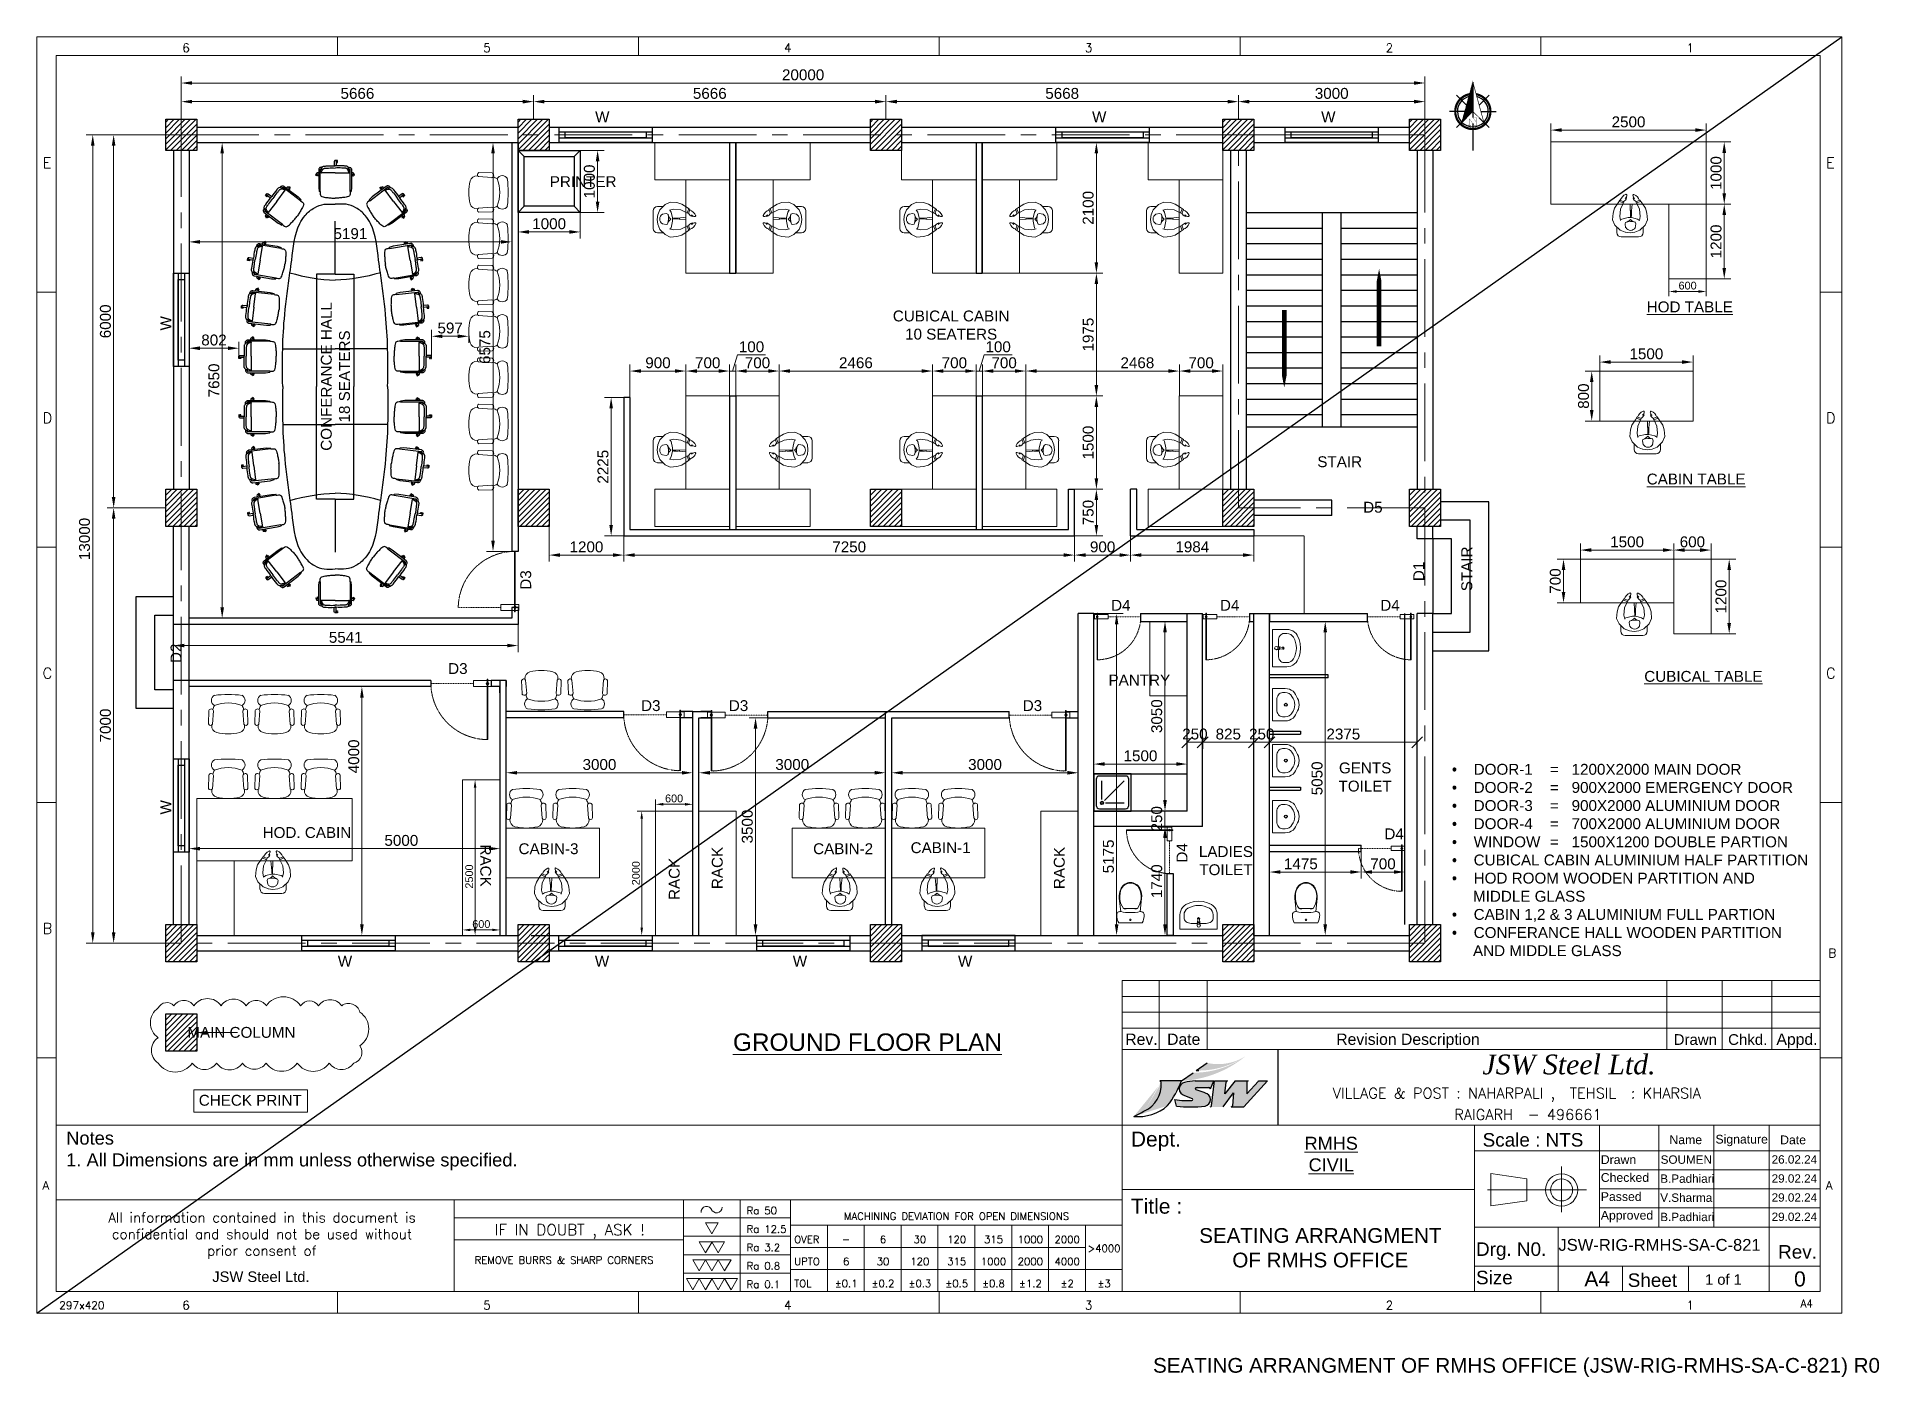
# Model space of a CAD drawing. Header units: millimetres. Extents: x 131588 to 161213, y -145881 to -124325.
import ezdxf
from ezdxf.enums import TextEntityAlignment as Align

# ---------------------------------------------------------------- set-up
doc = ezdxf.new("R2010")
doc.units = ezdxf.units.MM
doc.header["$MEASUREMENT"] = 0
for name, pattern in [('0', [0]), ('CENTER', [2, 1.25, -0.25, 0.25, -0.25]), ('DASHED2', [0.375, 0.25, -0.125])]:
    doc.linetypes.add(name, pattern=pattern)
doc.layers.get('0').update_dxf_attribs({"color": 255, "lineweight": 25})
for name, color, linetype in [('A', 1, 'Continuous'), ('Block', 5, 'Continuous'), ('ceco.net 1', 7, 'Continuous'), ('ceco.net 343', 7, 'Continuous'), ('ceco.net 345', 7, 'Continuous'), ('ceco.net 360', 7, 'Continuous'), ('ceco.net 367', 7, 'Continuous'), ('H', 7, 'Continuous')]:
    doc.layers.add(name, color=color, linetype=linetype)
for name, color, linetype, lineweight in [('AM_5', 3, 'Continuous', 15), ('CEN-1', 1, 'CENTER', 18), ('DIM', 7, 'Continuous', 20), ('DIMENSION', 84, 'Continuous', 15), ('DIMLINE', 10, 'Continuous', 18), ('Furniture', 235, 'Continuous', 0), ('GLASS', 145, 'Continuous', 5), ('MAIN', 3, 'Continuous', 30), ('MAIN-4', 6, 'Continuous', 30), ('SEC', 253, 'Continuous', 15), ('TEXT', 4, 'Continuous', 13), ('TEXT-1', 7, 'Continuous', 20)]:
    doc.layers.add(name, color=color, linetype=linetype, lineweight=lineweight)
doc.styles.add('ROMAND', font='romand')
doc.styles.add('ROMANS', font='romans.shx')
doc.styles.add('SIMPLEX', font='simplex', dxfattribs={"height": 5})
doc.styles.get("Standard").update_dxf_attribs({"font": ''})
doc.styles.add('STYLE3', font='')
doc.styles.get('Standard').set_extended_font_data('Arial')
doc.styles.get('STYLE3').set_extended_font_data('Arial')
doc.dimstyles.new('DIM-50', dxfattribs={"dimscale": 50, "dimtxt": 2.5, "dimasz": 2.5, "dimexe": 1.5, "dimexo": 0.05, "dimgap": 0.6, "dimtad": 1, "dimzin": 9, "dimdsep": 46, "dimtxsty": 'Standard', "dimcen": 0, "dimclrd": 32, "dimclre": 32, "dimadec": 0, "dimazin": 0, "dimtp": 0.1, "dimtm": 0.1, "dimtfac": 0.71, "dimtofl": 0, "dimtmove": 1, "dimatfit": 3, "dimfxl": 1, "dimtolj": 1, "dimtzin": 7, "dimlwd": -1, "dimlwe": -1, "dimarcsym": 1})
doc.dimstyles.new('DIM-50$0', dxfattribs={"dimscale": 50, "dimtxt": 2.5, "dimasz": 2.5, "dimexe": 1.5, "dimexo": 0.05, "dimgap": 0.6, "dimtad": 1, "dimzin": 9, "dimdsep": 46, "dimtxsty": 'Standard', "dimcen": 0, "dimclrd": 32, "dimclre": 32, "dimadec": 0, "dimazin": 0, "dimtp": 0.1, "dimtm": 0.1, "dimtfac": 0.71, "dimtofl": 0, "dimtmove": 1, "dimatfit": 3, "dimfxl": 1, "dimtolj": 1, "dimtzin": 7, "dimlwd": -1, "dimlwe": -1, "dimarcsym": 1})

msp = doc.modelspace()

# ---------------------------------------------------------------- texts
at = {"layer": 'DIM'}
msp.add_text('0', height=241.576, dxfattribs=at).set_placement((159845.099, -144422.06))
at = {"layer": 'DIMLINE', "insert": (149343.875, -145573.087), "char_height": 236.82654, "width": 12075.72365, "attachment_point": 1}
msp.add_mtext('\\pxqc;SEATING ARRANGMENT OF RMHS OFFICE (JSW-RIG-RMHS-SA-C-821) R0', dxfattribs=at)
at = {"layer": 'TEXT-1'}
for s, insert, char_height, width, attachment_point in [('\\pxqc;W', (140810.577, -125698.64), 175, 259.85607, 9), ('\\pxqc;W', (148801.577, -125698.64), 175, 259.85607, 9), ('\\pxqc;W', (152485.577, -125698.64), 175, 259.85607, 9), ('\\pxqc;STAIR', (152668.336, -131248.688), 175, 259.85607, 9), ('\\pxqc;D5', (153202.38, -131802.866), 175, 259.85607, 3), ('\\pxqc;D4', (149148.911, -133379.745, 0), 175, 259.85607, 3), ('\\pxqc;D4', (150898.911, -133379.745, 0), 175, 259.85607, 3), ('\\pxqc;D4', (153477.252, -133379.745), 175, 259.85607, 3), ('D3', (138514.364, -134397.749), 175, 259.85607, 3), ('PANTRY', (149812.553, -134582.551, 0), 175, 259.85607, 3), ('\\pxqc;D3', (141330.552, -134993.389), 175, 259.85607, 1), ('\\pxqc;D3', (143001.508, -134993.389, 0), 175, 259.85607, 3), ('\\pxqc;D3', (147727.846, -134993.389, 0), 175, 259.85607, 3), ('\\pxqc;GENTS TOILET', (153077.404, -135995.712), 175, 259.85607, 3), ('\\pxi-3,l3,ql,t2,9,11;{\\fSymbol|b0|i0|c2|p18;·^I}DOOR-1^I=^I1200X2000 MAIN DOOR\\P{\\fSymbol|b0|i0|c2|p18;·^I}DOOR-2^I=^I900X2000 EMERGENCY DOOR\\P{\\fSymbol|b0|i0|c2|p18;·^I}DOOR-3^I=^I900X2000 ALUMINIUM DOOR\\P{\\fSymbol|b0|i0|c2|p18;·^I}DOOR-4^I=^I700X2000 ALUMINIUM DOOR\\P{\\fSymbol|b0|i0|c2|p18;·^I}WINDOW^I=^I1500X1200 DOUBLE PARTION\\P{\\fSymbol|b0|i0|c2|p18;·^I}CUBICAL CABIN ALUMINIUM HALF PARTITION\\P{\\fSymbol|b0|i0|c2|p18;·^I}HOD ROOM WOODEN PARTITION AND \\P\\pi0,l0,q*,tz;     MIDDLE GLASS\\P\\pi-3,l3,ql,t2,9,11;{\\fSymbol|b0|i0|c2|p18;·^I}CABIN 1,2 & 3 ALUMINIUM FULL PARTION \\P{\\fSymbol|b0|i0|c2|p18;·^I}CONFERANCE HALL WOODEN PARTITION\\P\\pi0,l0,q*,tz;     AND MIDDLE GLASS', (154342.728, -136017.638), 175, 5849.57167, 1), ('\\pxqc;D4', (153543.441, -137056.259), 175, 259.85607, 3), ('\\pxqc;LADIES \\PTOILET', (150838.753, -137341.018), 175, 259.85607, 3), ('\\pxqc;W', (136673.077, -139103.465), 175, 259.85607, 3), ('\\pxqc;W', (140806.077, -139103.465), 175, 259.85607, 3), ('\\pxqc;W', (143989.077, -139103.465), 175, 259.85607, 3), ('\\pxqc;W', (146646.077, -139103.465), 175, 259.85607, 3), ('\\pxqc;CHECK PRINT', (136000.309, -141340.73), 175, 1960.09816, 3), ('\\pxqc;SEATING ARRANGMENT OF RMHS OFFICE', (150107.363, -143484.275), 236.82654, 4240.07317, 1), ('\\pxqc;JSW-RIG-RMHS-SA-C-821', (156266.936, -143658.692), 190.43367, 2829.05194, 1)]:
    msp.add_mtext(s, dxfattribs=dict(at, insert=insert, char_height=char_height, width=width, attachment_point=attachment_point))
for s, insert, char_height, attachment_point in [('\\pxqc;PRINTER', (139835.93, -126566.552), 175, 1), ('\\pxqc;CUBICAL CABIN\\P10 SEATERS', (145352.738, -128727.065), 175, 1), ('\\pxqc;{\\LHOD TABLE}', (157475.661, -128580.77), 175, 1), ('\\pxqc;{\\LCABIN TABLE}', (157475.661, -131349.706), 175, 1), ('\\pxqc;{\\LCUBICAL TABLE}', (157436.084, -134522.957), 175, 1), ('\\pxqc;HOD. CABIN', (135218.178, -137212.519), 175, 7), ('CABIN-3', (140298.22, -137295.08), 175, 3), ('CABIN-2', (144070.936, -137295.08), 175, 1), ('CABIN-1', (145638.645, -137278.633), 175, 1), ('\\pxqc;MAIN COLUMN', (135745.92, -140248.535), 175, 3), ('\\pxqc;{\\LGROUND FLOOR PLAN}', (142782.282, -140353.318), 280, 1), ('\\pxqc;{\\LRMHS\\PCIVIL}', (151974.04, -142015.248), 208.07487, 1), ('SOUMEN', (157699.488, -142314.834), 134.7181, 1), ('26.02.24', (159483.782, -142312.446), 134.7181, 1), ('B.Padhiari', (157692.714, -142620.899), 134.7181, 1), ('29.02.24', (159483.782, -142618.511), 134.7181, 1), ('V.Sharma', (157692.714, -142926.964), 134.7181, 1), ('29.02.24', (159483.782, -142924.576), 134.7181, 1), ('B.Padhiari', (157692.714, -143237.051), 134.7181, 1), ('29.02.24', (159483.782, -143234.663), 134.7181, 1)]:
    msp.add_mtext(s, dxfattribs=dict(at, insert=insert, char_height=char_height, attachment_point=attachment_point))
at = {"layer": 'TEXT-1', "char_height": 175, "rotation": 90}
for s, insert, width, attachment_point in [('\\pxqc;W', (133574.878, -129173.04), 481.13063, 1), ('\\pxqc;CONFERANCE HALL\\P18 SEATERS', (136154.732, -131068.356), 2563.05895, 1), ('\\pxqc;STAIR', (154494.161, -133122.262), 481.13063, 1), ('D3', (139361.855, -133217.488), 481.13063, 1), ('\\pxqc;D1', (153721.919, -133163.162), 481.13063, 1), ('\\pxqc;D2', (133737.998, -134480.819), 481.13063, 1), ('\\pxqc;W', (133574.878, -136956.647), 481.13063, 1), ('RACK', (142441.553, -138031.857), 481.13063, 1), ('RACK', (147941.553, -138031.857), 481.13063, 1), ('\\pxqc;D4', (149914.613, -137689.824), 481.13063, 1), ('RACK', (141927.602, -138206.857), 481.13063, 7)]:
    msp.add_mtext(s, dxfattribs=dict(at, insert=insert, width=width, attachment_point=attachment_point))
at = {"layer": 'TEXT-1', "insert": (138715.551, -137315.229), "char_height": 175, "attachment_point": 7, "rotation": 270}
msp.add_mtext('RACK', dxfattribs=at)

# ---------------------------------------------------------------- blocks, each defined once
blk = doc.blocks.new('rr')
at = {"layer": 'TEXT', "color": 7}
for p, q in [((297959, -105688), (297959, -105970)), ((298034, -105756), (298024, -105833)), ((298029, -105618), (298123, -105618)), ((298068, -105672), (298034, -105754)), ((298150, -105588), (298068, -105672)), ((298108, -105761), (298170, -105751)), ((298235, -105548), (298150, -105588)), ((298170, -105751), (298189, -105757)), ((298290, -105665), (298221, -105679)), ((298235, -105548), (298342, -105558)), ((298247, -105698), (298235, -105676)), ((298270, -105803), (298247, -105698)), ((298406, -105676), (298290, -105665)), ((298342, -105558), (298419, -105581)), ((298488, -105716), (298406, -105676)), ((298419, -105581), (298507, -105638)), ((298486, -105945), (298486, -105716)), ((298525, -105734), (298488, -105716)), ((298532, -105656), (298504, -105724)), ((298507, -105638), (298551, -105669)), ((298551, -105669), (298525, -105734)), ((298034, -105909), (298024, -105833)), ((298029, -106041), (298117, -106041)), ((298068, -105988), (298034, -105906)), ((298150, -106073), (298068, -105988)), ((298108, -105915), (298170, -105925)), ((298170, -105925), (298198, -105916)), ((298290, -105996), (298221, -105982)), ((298225, -105983), (298247, -105949)), ((298247, -105949), (298270, -105856)), ((298270, -105856), (298270, -105803)), ((298270, -105841), (298486, -105833)), ((298270, -105843), (298486, -105866)), ((298359, -105853), (298285, -105853)), ((298406, -105985), (298290, -105996)), ((298382, -105837), (298382, -105855)), ((298488, -105944), (298406, -105985)), ((298419, -106079), (298507, -106022)), ((298525, -105927), (298488, -105944)), ((298532, -106004), (298504, -105937)), ((298507, -106022), (298551, -105991)), ((298551, -105991), (298525, -105927)), ((298235, -106112), (298150, -106073)), ((298235, -106112), (298342, -106103)), ((298342, -106103), (298419, -106079))]:
    blk.add_line(p, q, dxfattribs=at)
for centre, major_axis, start_param, end_param in [((298029, -105688), (49.8, 49.8), 0.785398, 2.356194), ((297966, -105849), (171, 171), -1.068373, -0.39635), ((298371, -105697), (135, 135), 2.703582, 3.183333), ((298620, -105679), (73.6, 73.6), 2.838638, 3.585677), ((298505, -105817), (105, 105), -0.421869, 0.489767), ((298572, -105768), (11.6, 11.6), -1.392775, 0.371356), ((298637, -105702), (55.2, 55.2), 3.067512, 3.856448), ((298029, -105970), (49.8, -49.8), 3.926991, 5.497787), ((298155, -105840), (63.7, -63.7), 2.898963, 4.955018), ((298315, -105931), (83.5, 83.5), 1.454362, 2.231901), ((298619, -105979), (73.6, -73.6), 2.697508, 3.444547), ((298504, -105841), (105, -105), 5.793418, 6.705054), ((298636, -105956), (55.2, -55.2), 2.426738, 3.215673), ((298571, -105890), (11.6, -11.6), 5.911829, 7.67596), ((298632, -105890), (8.31, -8.31), 0.421869, 2.426738), ((298633, -105768), (8.31, 8.31), 3.856448, 5.861316)]:
    blk.add_ellipse(centre, major_axis=major_axis, ratio=1, start_param=start_param, end_param=end_param, dxfattribs=at)
blk = doc.blocks.new('3rerr')
at = {"layer": 'Furniture', "color": 0, "linetype": 'ByBlock'}
for p, q in [((299424, -105724), (299432, -105724)), ((299424, -105724), (299432, -105724)), ((299444, -105734), (299656, -105751)), ((299448, -105670), (299663, -105676)), ((299424, -106252), (299432, -106252)), ((299444, -106241), (299656, -106225)), ((299448, -106306), (299663, -106300))]:
    blk.add_line(p, q, dxfattribs=at)
for centre, radius, start, end in [((299414, -105834), 111, 85, 163.8913), ((299459, -105703), 34.8, 108.7162, 243.9569), ((299648, -105712), 39.5, 282.8663, 67.8436), ((299666, -105866), 126, 52.7407, 85.3529), ((299825, -105813), 95.4, 30.3927, 149.6073), ((300065, -105988), 779, 166.275, 193.725), ((299156, -105988), 628, 339.209, 20.791), ((298194, -105988), 1727, 352.5907, 7.4093), ((299414, -106142), 111, 196.1087, 275), ((299459, -106273), 34.8, 116.0431, 251.2838), ((299648, -106263), 39.5, 292.1564, 77.1337), ((299608, -105956), 287, 283.6548, 297.8506), ((299825, -106162), 95.4, 210.3927, 329.6073)]:
    blk.add_arc(centre, radius, start, end, dxfattribs=at)
blk = doc.blocks.new('gd1')
at = {"layer": 'GLASS', "color": 4, "linetype": 'DASHED2', "ltscale": 0.001}
blk.add_line((345380, -498508), (345380, -497802), dxfattribs=at)
at = {"layer": 'GLASS'}
for p, q in [((345331, -498508), (345429, -498508)), ((345331, -498802), (345331, -498508)), ((345429, -498508), (345429, -498802)), ((345429, -498802), (345331, -498802))]:
    blk.add_line(p, q, dxfattribs=at)
at = {"layer": 'GLASS', "color": 4}
for p, q in [((344454, -498744), (344454, -498702)), ((345454, -498732), (344454, -498732)), ((345454, -498744), (344454, -498744)), ((345454, -498744), (345454, -498732))]:
    blk.add_line(p, q, dxfattribs=at)
at = {"layer": 'GLASS', "color": 4, "linetype": 'DASHED2'}
blk.add_ellipse((345430, -498781), major_axis=(-687, 718), ratio=0.969274, start_param=-0.727797, end_param=0.74268, dxfattribs=at)
at = {"layer": 'GLASS', "extrusion": (8.38188e-23, -2.79396e-23, -1)}
blk.add_ellipse((345380, -498740), major_axis=(-13.9, 13.9), ratio=1, start_param=6.283185307179586, end_param=12.56637061435917, dxfattribs=at)
blk = doc.blocks.new('Ceco.NET-Furniture-Tm-343')
at = {"layer": 'ceco.net 343'}
for p, q in [((36, 603), (-3, 603)), ((-3, 601), (-3, 603)), ((36, 592), (36, 603)), ((-313, 370), (-294, 405)), ((-303, 365), (-313, 370)), ((-303, 365), (-292, 385)), ((-300, 371), (-292, 366)), ((-295, 360), (-285, 380)), ((-286, 355), (-295, 360)), ((-292, 404), (-294, 405)), ((-288, 381), (-265, 369)), ((-275, 374), (-286, 355)), ((-274, 407), (-265, 402)), ((-265, 454), (-265, 172)), ((-241, 104), (-241, 458)), ((-241, 426), (-230, 426)), ((0, 404), (-223, 404)), ((-15, 587), (-15, 516)), ((0, 404), (223, 404)), ((36, 592), (13, 592)), ((15, 587), (15, 516)), ((36, 583), (15, 583)), ((15, 572), (36, 572)), ((30, 592), (30, 583)), ((36, 572), (36, 583)), ((241, 426), (230, 426)), ((241, 104), (241, 458)), ((265, 454), (265, 172)), ((274, 407), (265, 402)), ((288, 381), (265, 369)), ((275, 374), (286, 355)), ((295, 360), (285, 380)), ((286, 355), (295, 360)), ((292, 404), (294, 405)), ((303, 365), (292, 385)), ((300, 371), (292, 366)), ((313, 370), (294, 405)), ((303, 365), (313, 370)), ((-265, 172), (-256, 104)), ((-241, 104), (-256, 104)), ((241, 104), (256, 104)), ((265, 172), (256, 104))]:
    blk.add_line(p, q, dxfattribs=at)
for centre, start, end in [((0, 587), 0, 180), ((-281, 394), 61.4687, 241.4687), ((281, 394), 298.5313, 118.5313)]:
    blk.add_arc(centre, 14.6, start, end, dxfattribs=at)
for points, knots in [([(-207, 496), (-217, 496), (-233, 497), (-252, 485), (-262, 471), (-264, 460), (-265, 454)], [0, 0, 0, 0, 29.208507, 46.595402, 62.811245, 80.611179, 80.611179, 80.611179, 80.611179]), ([(-217, 471), (-220, 471), (-226, 471), (-235, 466), (-238, 461), (-241, 458)], [0, 0, 0, 0, 10.710336, 16.651361, 28.618788, 28.618788, 28.618788, 28.618788]), ([(-233, 467), (-232, 453), (-230, 437), (-230, 417), (-232, 405), (-222, 404), (-218, 425), (-212, 448), (-192, 474), (-168, 480), (-149, 482), (-128, 481), (-79, 486), (-36, 484), (0, 483)], [0, 0, 0, 0, 41.011213, 44.996574, 62.720356, 65.377264, 71.318289, 114.590003, 147.537826, 160.140643, 186.842231, 204.112129, 224.083166, 333.09451, 333.09451, 333.09451, 333.09451]), ([(-228, 469), (-228, 467), (-227, 464), (-226, 459), (-224, 456), (-221, 456), (-221, 464), (-214, 475), (-210, 489), (-204, 507), (-191, 510), (-180, 514), (-171, 515), (-160, 515), (-107, 519), (-54, 516), (-5, 516), (0, 516)], [0, 0, 0, 0, 6.319527, 10.520466, 14.333557, 15.662011, 19.937156, 31.287468, 58.127662, 62.385789, 86.772956, 90.973895, 99.054563, 110.983527, 125.657102, 257.252158, 271.865148, 271.865148, 271.865148, 271.865148]), ([(228, 469), (228, 467), (227, 464), (226, 459), (224, 456), (221, 456), (221, 464), (214, 475), (210, 489), (204, 507), (191, 510), (180, 514), (171, 515), (160, 515), (107, 519), (54, 516), (5, 516), (0, 516)], [0, 0, 0, 0, 6.319527, 10.520466, 14.333557, 15.662011, 19.937156, 31.287468, 58.127662, 62.385789, 86.772956, 90.973895, 99.054563, 110.983527, 125.657102, 257.252158, 271.865148, 271.865148, 271.865148, 271.865148]), ([(233, 467), (232, 453), (230, 437), (230, 417), (232, 405), (222, 404), (218, 425), (212, 448), (192, 474), (168, 480), (149, 482), (128, 481), (79, 486), (36, 484), (0, 483)], [0, 0, 0, 0, 41.011213, 44.996574, 62.720356, 65.377264, 71.318289, 114.590003, 147.537826, 160.140643, 186.842231, 204.112129, 224.083166, 333.09451, 333.09451, 333.09451, 333.09451]), ([(207, 496), (217, 496), (233, 497), (252, 485), (262, 471), (264, 460), (265, 454)], [0, 0, 0, 0, 29.208507, 46.595402, 62.811245, 80.611179, 80.611179, 80.611179, 80.611179]), ([(217, 471), (220, 471), (226, 471), (235, 466), (238, 461), (241, 458)], [0, 0, 0, 0, 10.710336, 16.651361, 28.618788, 28.618788, 28.618788, 28.618788]), ([(-241, 104), (-241, 90), (-242, 68), (-237, 36), (-196, 14), (-139, 11), (-68, -1), (-23, 0), (0, 0)], [0, 0, 0, 0, 40.81739, 67.978422, 88.933831, 171.599307, 238.507879, 306.350167, 306.350167, 306.350167, 306.350167]), ([(241, 104), (241, 90), (242, 68), (237, 36), (196, 14), (139, 11), (68, -1), (23, 0), (0, 0)], [0, 0, 0, 0, 40.81739, 67.978422, 88.933831, 171.599307, 238.507879, 306.350167, 306.350167, 306.350167, 306.350167])]:
    blk.add_open_spline(points, degree=3, knots=knots, dxfattribs=at)
blk = doc.blocks.new('*D449')
at = {"layer": 'Defpoints', "color": 0, "ltscale": 100, "transparency": 16777216}
for p in [(139576, -125367), (133910, -125651), (139576, -125651)]:
    blk.add_point(p, dxfattribs=at)
at = {"layer": 'DIMLINE', "color": 32, "linetype": 'ByBlock', "ltscale": 100, "transparency": 16777216}
for p, q in [((133910, -125648), (133910, -125262)), ((139576, -125648), (139576, -125262)), ((134085, -125367), (139401, -125367))]:
    blk.add_line(p, q, dxfattribs=at)
at = {"layer": 'DIMLINE', "color": 32, "ltscale": 100, "transparency": 16777216}
for points in [[(134085, -125338), (134085, -125397), (133910, -125367)], [(139401, -125338), (139401, -125397), (139576, -125367)]]:
    blk.add_solid(points, dxfattribs=at)
at = {"layer": 'DIMLINE', "color": 0, "ltscale": 100, "transparency": 16777216, "insert": (136743, -125236), "char_height": 175, "attachment_point": 5}
blk.add_mtext('\\A1;5666', dxfattribs=at)
blk = doc.blocks.new('*D450')
at = {"layer": 'Defpoints', "color": 0, "ltscale": 100, "transparency": 16777216}
for p in [(145242, -125367), (139576, -125651), (145242, -125651)]:
    blk.add_point(p, dxfattribs=at)
at = {"layer": 'DIMLINE', "color": 32, "linetype": 'ByBlock', "ltscale": 100, "transparency": 16777216}
for p, q in [((139576, -125648), (139576, -125262)), ((145242, -125648), (145242, -125262)), ((139751, -125367), (145067, -125367))]:
    blk.add_line(p, q, dxfattribs=at)
at = {"layer": 'DIMLINE', "color": 32, "ltscale": 100, "transparency": 16777216}
for points in [[(139751, -125338), (139751, -125397), (139576, -125367)], [(145067, -125338), (145067, -125397), (145242, -125367)]]:
    blk.add_solid(points, dxfattribs=at)
at = {"layer": 'DIMLINE', "color": 0, "ltscale": 100, "transparency": 16777216, "insert": (142409, -125236), "char_height": 175, "attachment_point": 5}
blk.add_mtext('\\A1;5666', dxfattribs=at)
blk = doc.blocks.new('*D451')
at = {"layer": 'Defpoints', "color": 0, "ltscale": 100, "transparency": 16777216}
for p in [(150910, -125367), (145242, -125651), (150910, -125651)]:
    blk.add_point(p, dxfattribs=at)
at = {"layer": 'DIMLINE', "color": 32, "linetype": 'ByBlock', "ltscale": 100, "transparency": 16777216}
for p, q in [((145242, -125648), (145242, -125262)), ((150910, -125648), (150910, -125262)), ((145417, -125367), (150735, -125367))]:
    blk.add_line(p, q, dxfattribs=at)
at = {"layer": 'DIMLINE', "color": 32, "ltscale": 100, "transparency": 16777216}
for points in [[(145417, -125338), (145417, -125397), (145242, -125367)], [(150735, -125338), (150735, -125397), (150910, -125367)]]:
    blk.add_solid(points, dxfattribs=at)
at = {"layer": 'DIMLINE', "color": 0, "ltscale": 100, "transparency": 16777216, "insert": (148076, -125236), "char_height": 175, "attachment_point": 5}
blk.add_mtext('\\A1;5668', dxfattribs=at)
blk = doc.blocks.new('*D452')
at = {"layer": 'Defpoints', "color": 0, "ltscale": 100, "transparency": 16777216}
for p in [(153910, -125367), (150910, -125651), (153910, -125651)]:
    blk.add_point(p, dxfattribs=at)
at = {"layer": 'DIMLINE', "color": 32, "linetype": 'ByBlock', "ltscale": 100, "transparency": 16777216}
for p, q in [((150910, -125648), (150910, -125262)), ((153910, -125648), (153910, -125262)), ((151085, -125367), (153735, -125367))]:
    blk.add_line(p, q, dxfattribs=at)
at = {"layer": 'DIMLINE', "color": 32, "ltscale": 100, "transparency": 16777216}
for points in [[(151085, -125338), (151085, -125397), (150910, -125367)], [(153735, -125338), (153735, -125397), (153910, -125367)]]:
    blk.add_solid(points, dxfattribs=at)
at = {"layer": 'DIMLINE', "color": 0, "ltscale": 100, "transparency": 16777216, "insert": (152410, -125236), "char_height": 175, "attachment_point": 5}
blk.add_mtext('\\A1;3000', dxfattribs=at)
blk = doc.blocks.new('*D453')
at = {"layer": 'Defpoints', "color": 0, "ltscale": 100, "transparency": 16777216}
for p in [(133660, -125901), (132823, -131901), (133660, -131901)]:
    blk.add_point(p, dxfattribs=at)
at = {"layer": 'DIMLINE', "color": 32, "linetype": 'ByBlock', "ltscale": 100, "transparency": 16777216}
for p, q in [((133656, -125901), (132718, -125901)), ((132823, -126076), (132823, -131726)), ((133656, -131901), (132718, -131901))]:
    blk.add_line(p, q, dxfattribs=at)
at = {"layer": 'DIMLINE', "color": 32, "ltscale": 100, "transparency": 16777216}
for points in [[(132793, -126076), (132852, -126076), (132823, -125901)], [(132793, -131726), (132852, -131726), (132823, -131901)]]:
    blk.add_solid(points, dxfattribs=at)
at = {"layer": 'DIMLINE', "color": 0, "ltscale": 100, "transparency": 16777216, "insert": (132691, -128901), "char_height": 175, "attachment_point": 5, "rotation": 90}
blk.add_mtext('\\A1;6000', dxfattribs=at)
blk = doc.blocks.new('*D454')
at = {"layer": 'Defpoints', "color": 0, "ltscale": 100, "transparency": 16777216}
for p in [(133660, -131901), (132823, -138901), (133660, -138901)]:
    blk.add_point(p, dxfattribs=at)
at = {"layer": 'DIMLINE', "color": 32, "linetype": 'ByBlock', "ltscale": 100, "transparency": 16777216}
for p, q in [((133656, -131901), (132718, -131901)), ((132823, -132076), (132823, -138726)), ((133656, -138901), (132718, -138901))]:
    blk.add_line(p, q, dxfattribs=at)
at = {"layer": 'DIMLINE', "color": 32, "ltscale": 100, "transparency": 16777216}
for points in [[(132793, -132076), (132852, -132076), (132823, -131901)], [(132793, -138726), (132852, -138726), (132823, -138901)]]:
    blk.add_solid(points, dxfattribs=at)
at = {"layer": 'DIMLINE', "color": 0, "ltscale": 100, "transparency": 16777216, "insert": (132691, -135401), "char_height": 175, "attachment_point": 5, "rotation": 90}
blk.add_mtext('\\A1;7000', dxfattribs=at)
blk = doc.blocks.new('*D455')
at = {"layer": 'Defpoints', "color": 0, "ltscale": 100, "transparency": 16777216}
for p in [(136815, -134776), (137410, -134776), (137868, -138776)]:
    blk.add_point(p, dxfattribs=at)
at = {"layer": 'DIMLINE', "color": 32, "linetype": 'ByBlock', "ltscale": 100, "transparency": 16777216}
for p, q in [((137407, -134776), (136710, -134776)), ((136815, -138601), (136815, -134951)), ((137865, -138776), (136710, -138776))]:
    blk.add_line(p, q, dxfattribs=at)
at = {"layer": 'DIMLINE', "color": 32, "ltscale": 100, "transparency": 16777216}
for points in [[(136786, -134951), (136844, -134951), (136815, -134776)], [(136786, -138601), (136844, -138601), (136815, -138776)]]:
    blk.add_solid(points, dxfattribs=at)
at = {"layer": 'DIMLINE', "color": 0, "ltscale": 100, "transparency": 16777216, "insert": (136684, -135898), "char_height": 175, "attachment_point": 5, "rotation": 90}
blk.add_mtext('\\A1;4000', dxfattribs=at)
blk = doc.blocks.new('*D456')
at = {"layer": 'Defpoints', "color": 0, "ltscale": 100, "transparency": 16777216}
for p in [(134035, -137081), (139035, -137081), (139035, -137381)]:
    blk.add_point(p, dxfattribs=at)
at = {"layer": 'DIMLINE', "color": 32, "linetype": 'ByBlock', "ltscale": 100, "transparency": 16777216}
for p, q in [((134035, -137085), (134035, -137486)), ((139035, -137085), (139035, -137486)), ((134210, -137381), (138860, -137381))]:
    blk.add_line(p, q, dxfattribs=at)
at = {"layer": 'DIMLINE', "color": 32, "ltscale": 100, "transparency": 16777216}
for points in [[(134210, -137352), (134210, -137411), (134035, -137381)], [(138860, -137352), (138860, -137411), (139035, -137381)]]:
    blk.add_solid(points, dxfattribs=at)
at = {"layer": 'DIMLINE', "color": 0, "ltscale": 100, "transparency": 16777216, "insert": (137449, -137250), "char_height": 175, "attachment_point": 5}
blk.add_mtext('\\A1;5000', dxfattribs=at)
blk = doc.blocks.new('*D457')
at = {"layer": 'Defpoints', "color": 0, "ltscale": 100, "transparency": 16777216}
for p in [(142135, -136161), (139135, -136302), (142135, -136302)]:
    blk.add_point(p, dxfattribs=at)
at = {"layer": 'DIMLINE', "color": 32, "linetype": 'ByBlock', "ltscale": 100, "transparency": 16777216}
for p, q in [((139135, -136299), (139135, -136056)), ((139310, -136161), (141960, -136161)), ((142135, -136299), (142135, -136056))]:
    blk.add_line(p, q, dxfattribs=at)
at = {"layer": 'DIMLINE', "color": 32, "ltscale": 100, "transparency": 16777216}
for points in [[(139310, -136132), (139310, -136190), (139135, -136161)], [(141960, -136132), (141960, -136190), (142135, -136161)]]:
    blk.add_solid(points, dxfattribs=at)
at = {"layer": 'DIMLINE', "color": 0, "ltscale": 100, "transparency": 16777216, "insert": (140635, -136029), "char_height": 175, "attachment_point": 5}
blk.add_mtext('\\A1;3000', dxfattribs=at)
blk = doc.blocks.new('*D458')
at = {"layer": 'Defpoints', "color": 0, "ltscale": 100, "transparency": 16777216}
for p in [(142235, -136161), (145235, -136161), (145235, -136161)]:
    blk.add_point(p, dxfattribs=at)
at = {"layer": 'DIMLINE', "color": 32, "linetype": 'ByBlock', "ltscale": 100, "transparency": 16777216}
for p, q in [((142235, -136157), (142235, -136056)), ((142410, -136161), (145060, -136161)), ((145235, -136157), (145235, -136056))]:
    blk.add_line(p, q, dxfattribs=at)
at = {"layer": 'DIMLINE', "color": 32, "ltscale": 100, "transparency": 16777216}
for points in [[(142410, -136132), (142410, -136190), (142235, -136161)], [(145060, -136132), (145060, -136190), (145235, -136161)]]:
    blk.add_solid(points, dxfattribs=at)
at = {"layer": 'DIMLINE', "color": 0, "ltscale": 100, "transparency": 16777216, "insert": (143735, -136029), "char_height": 175, "attachment_point": 5}
blk.add_mtext('\\A1;3000', dxfattribs=at)
blk = doc.blocks.new('*D459')
at = {"layer": 'Defpoints', "color": 0, "ltscale": 100, "transparency": 16777216}
for p in [(145335, -136161), (148335, -136161), (148335, -136161)]:
    blk.add_point(p, dxfattribs=at)
at = {"layer": 'DIMLINE', "color": 32, "linetype": 'ByBlock', "ltscale": 100, "transparency": 16777216}
for p, q in [((145335, -136157), (145335, -136056)), ((145510, -136161), (148160, -136161)), ((148335, -136157), (148335, -136056))]:
    blk.add_line(p, q, dxfattribs=at)
at = {"layer": 'DIMLINE', "color": 32, "ltscale": 100, "transparency": 16777216}
for points in [[(145510, -136132), (145510, -136190), (145335, -136161)], [(148160, -136132), (148160, -136190), (148335, -136161)]]:
    blk.add_solid(points, dxfattribs=at)
at = {"layer": 'DIMLINE', "color": 0, "ltscale": 100, "transparency": 16777216, "insert": (146835, -136029), "char_height": 175, "attachment_point": 5}
blk.add_mtext('\\A1;3000', dxfattribs=at)
blk = doc.blocks.new('*D460')
at = {"layer": 'Defpoints', "color": 0, "ltscale": 100, "transparency": 16777216}
for p in [(149625, -133726, 0), (149729, -133726), (149625, -136776)]:
    blk.add_point(p, dxfattribs=at)
at = {"layer": 'DIMLINE', "color": 32, "linetype": 'ByBlock', "ltscale": 100, "transparency": 16777216}
for p, q in [((149629, -133726), (149834, -133726)), ((149729, -136601), (149729, -133901)), ((149629, -136776), (149834, -136776))]:
    blk.add_line(p, q, dxfattribs=at)
at = {"layer": 'DIMLINE', "color": 32, "ltscale": 100, "transparency": 16777216}
for points in [[(149700, -133901), (149758, -133901), (149729, -133726)], [(149700, -136601), (149758, -136601), (149729, -136776)]]:
    blk.add_solid(points, dxfattribs=at)
at = {"layer": 'DIMLINE', "color": 0, "ltscale": 100, "transparency": 16777216, "insert": (149597, -135251), "char_height": 175, "attachment_point": 5, "rotation": 90}
blk.add_mtext('\\A1;3050', dxfattribs=at)
blk = doc.blocks.new('*D461')
at = {"layer": 'Defpoints', "color": 0, "ltscale": 100, "transparency": 16777216}
for p in [(148585, -136008), (150085, -136008), (150085, -136021)]:
    blk.add_point(p, dxfattribs=at)
at = {"layer": 'DIMLINE', "color": 32, "linetype": 'ByBlock', "ltscale": 100, "transparency": 16777216}
for p, q in [((148585, -136011), (148585, -136126)), ((148760, -136021), (149910, -136021)), ((150085, -136011), (150085, -136126))]:
    blk.add_line(p, q, dxfattribs=at)
at = {"layer": 'DIMLINE', "color": 32, "ltscale": 100, "transparency": 16777216}
for points in [[(148760, -135991), (148760, -136050), (148585, -136021)], [(149910, -135991), (149910, -136050), (150085, -136021)]]:
    blk.add_solid(points, dxfattribs=at)
at = {"layer": 'DIMLINE', "color": 0, "ltscale": 100, "transparency": 16777216, "insert": (149335, -135889), "char_height": 175, "attachment_point": 5}
blk.add_mtext('\\A1;1500', dxfattribs=at)
blk = doc.blocks.new('*D462')
at = {"layer": 'Defpoints', "color": 0, "ltscale": 100, "transparency": 16777216}
for p in [(143145, -135276), (143396, -135276), (143163, -138776)]:
    blk.add_point(p, dxfattribs=at)
at = {"layer": 'DIMLINE', "color": 32, "linetype": 'ByBlock', "ltscale": 100, "transparency": 16777216}
for p, q in [((143393, -135276), (143040, -135276)), ((143145, -138601), (143145, -135451)), ((143160, -138776), (143040, -138776))]:
    blk.add_line(p, q, dxfattribs=at)
at = {"layer": 'DIMLINE', "color": 32, "ltscale": 100, "transparency": 16777216}
for points in [[(143115, -135451), (143174, -135451), (143145, -135276)], [(143115, -138601), (143174, -138601), (143145, -138776)]]:
    blk.add_solid(points, dxfattribs=at)
at = {"layer": 'DIMLINE', "color": 0, "ltscale": 100, "transparency": 16777216, "insert": (143013, -137026), "char_height": 175, "attachment_point": 5, "rotation": 90}
blk.add_mtext('\\A1;3500', dxfattribs=at)
blk = doc.blocks.new('_Oblique')
at = {"color": 0, "linetype": 'ByBlock', "lineweight": -2}
blk.add_line((-0.5, -0.5), (0.5, 0.5), dxfattribs=at)
blk = doc.blocks.new('*D463')
at = {"layer": 'Defpoints', "color": 0, "ltscale": 100, "transparency": 16777216}
for p in [(150335, -135589), (151160, -135589), (151160, -135671)]:
    blk.add_point(p, dxfattribs=at)
at = {"layer": 'DIMLINE', "color": 32, "linetype": 'ByBlock', "ltscale": 100, "transparency": 16777216}
for p, q in [((150335, -135592), (150335, -135776)), ((150335, -135671), (151160, -135671)), ((151160, -135592), (151160, -135776))]:
    blk.add_line(p, q, dxfattribs=at)
at = {"layer": 'DIMLINE', "color": 32, "ltscale": 100, "transparency": 16777216, "xscale": 175, "yscale": 175, "zscale": 175, "rotation": 180}
blk.add_blockref('_Oblique', (150335, -135671), dxfattribs=at)
at = {"layer": 'DIMLINE', "color": 32, "ltscale": 100, "transparency": 16777216, "xscale": 175, "yscale": 175, "zscale": 175}
blk.add_blockref('_Oblique', (151160, -135671), dxfattribs=at)
at = {"layer": 'DIMLINE', "color": 0, "ltscale": 100, "transparency": 16777216, "insert": (150747, -135539), "char_height": 175, "attachment_point": 5}
blk.add_mtext('\\A1;825', dxfattribs=at)
blk = doc.blocks.new('*D464')
at = {"layer": 'Defpoints', "color": 0, "ltscale": 100, "transparency": 16777216}
for p in [(151160, -135589), (151410, -135656), (151410, -135671)]:
    blk.add_point(p, dxfattribs=at)
at = {"layer": 'DIMLINE', "color": 32, "linetype": 'ByBlock', "ltscale": 100, "transparency": 16777216}
for p, q in [((151160, -135592), (151160, -135776)), ((151160, -135671), (151410, -135671)), ((151410, -135659), (151410, -135776))]:
    blk.add_line(p, q, dxfattribs=at)
at = {"layer": 'DIMLINE', "color": 32, "ltscale": 100, "transparency": 16777216, "xscale": 175, "yscale": 175, "zscale": 175, "rotation": 180}
blk.add_blockref('_Oblique', (151160, -135671), dxfattribs=at)
at = {"layer": 'DIMLINE', "color": 32, "ltscale": 100, "transparency": 16777216, "xscale": 175, "yscale": 175, "zscale": 175}
blk.add_blockref('_Oblique', (151410, -135671), dxfattribs=at)
at = {"layer": 'DIMLINE', "color": 0, "ltscale": 100, "transparency": 16777216, "insert": (151285, -135539), "char_height": 175, "attachment_point": 5}
blk.add_mtext('\\A1;250', dxfattribs=at)
blk = doc.blocks.new('*D465')
at = {"layer": 'Defpoints', "color": 0, "ltscale": 100, "transparency": 16777216}
for p in [(151410, -135656), (153785, -135656), (153785, -135671)]:
    blk.add_point(p, dxfattribs=at)
at = {"layer": 'DIMLINE', "color": 32, "linetype": 'ByBlock', "ltscale": 100, "transparency": 16777216}
for p, q in [((151410, -135659), (151410, -135776)), ((151410, -135671), (153785, -135671)), ((153785, -135659), (153785, -135776))]:
    blk.add_line(p, q, dxfattribs=at)
at = {"layer": 'DIMLINE', "color": 32, "ltscale": 100, "transparency": 16777216, "xscale": 175, "yscale": 175, "zscale": 175, "rotation": 180}
blk.add_blockref('_Oblique', (151410, -135671), dxfattribs=at)
at = {"layer": 'DIMLINE', "color": 32, "ltscale": 100, "transparency": 16777216, "xscale": 175, "yscale": 175, "zscale": 175}
blk.add_blockref('_Oblique', (153785, -135671), dxfattribs=at)
at = {"layer": 'DIMLINE', "color": 0, "ltscale": 100, "transparency": 16777216, "insert": (152597, -135539), "char_height": 175, "attachment_point": 5}
blk.add_mtext('\\A1;2375', dxfattribs=at)
blk = doc.blocks.new('*D466')
at = {"layer": 'Defpoints', "color": 0, "ltscale": 100, "transparency": 16777216}
for p in [(150085, -135665), (150085, -135671), (150335, -135589)]:
    blk.add_point(p, dxfattribs=at)
at = {"layer": 'DIMLINE', "color": 32, "linetype": 'ByBlock', "ltscale": 100, "transparency": 16777216}
for p, q in [((150085, -135668), (150085, -135776)), ((150335, -135671), (150085, -135671)), ((150335, -135592), (150335, -135776))]:
    blk.add_line(p, q, dxfattribs=at)
at = {"layer": 'DIMLINE', "color": 32, "ltscale": 100, "transparency": 16777216, "xscale": 175, "yscale": 175, "zscale": 175, "rotation": 180}
blk.add_blockref('_Oblique', (150085, -135671), dxfattribs=at)
at = {"layer": 'DIMLINE', "color": 32, "ltscale": 100, "transparency": 16777216, "xscale": 175, "yscale": 175, "zscale": 175}
blk.add_blockref('_Oblique', (150335, -135671), dxfattribs=at)
at = {"layer": 'DIMLINE', "color": 0, "ltscale": 100, "transparency": 16777216, "insert": (150210, -135539), "char_height": 175, "attachment_point": 5}
blk.add_mtext('\\A1;250', dxfattribs=at)
blk = doc.blocks.new('*D467')
at = {"layer": 'Defpoints', "color": 0, "ltscale": 100, "transparency": 16777216}
for p in [(149625, -136776), (149729, -137026), (149766, -137026)]:
    blk.add_point(p, dxfattribs=at)
at = {"layer": 'DIMLINE', "color": 32, "linetype": 'ByBlock', "ltscale": 100, "transparency": 16777216}
for p, q in [((149729, -136601), (149729, -136426)), ((149629, -136776), (149834, -136776)), ((149729, -136776), (149729, -137026)), ((149763, -137026), (149624, -137026)), ((149729, -137201), (149729, -137376))]:
    blk.add_line(p, q, dxfattribs=at)
at = {"layer": 'DIMLINE', "color": 32, "ltscale": 100, "transparency": 16777216}
for points in [[(149700, -136601), (149758, -136601), (149729, -136776)], [(149700, -137201), (149758, -137201), (149729, -137026)]]:
    blk.add_solid(points, dxfattribs=at)
at = {"layer": 'DIMLINE', "color": 0, "ltscale": 100, "transparency": 16777216, "insert": (149597, -136901), "char_height": 175, "attachment_point": 5, "rotation": 90}
blk.add_mtext('\\A1;250', dxfattribs=at)
blk = doc.blocks.new('*D468')
at = {"layer": 'Defpoints', "color": 0, "ltscale": 100, "transparency": 16777216}
for p in [(149766, -137036, 0), (149729, -138776), (149766, -138776)]:
    blk.add_point(p, dxfattribs=at)
at = {"layer": 'DIMLINE', "color": 32, "linetype": 'ByBlock', "ltscale": 100, "transparency": 16777216}
for p, q in [((149763, -137036), (149624, -137036)), ((149729, -137211), (149729, -138601)), ((149763, -138776), (149624, -138776))]:
    blk.add_line(p, q, dxfattribs=at)
at = {"layer": 'DIMLINE', "color": 32, "ltscale": 100, "transparency": 16777216}
for points in [[(149700, -137211), (149758, -137211), (149729, -137036)], [(149700, -138601), (149758, -138601), (149729, -138776)]]:
    blk.add_solid(points, dxfattribs=at)
at = {"layer": 'DIMLINE', "color": 0, "ltscale": 100, "transparency": 16777216, "insert": (149597, -137906), "char_height": 175, "attachment_point": 5, "rotation": 90}
blk.add_mtext('\\A1;1740', dxfattribs=at)
blk = doc.blocks.new('*D469')
at = {"layer": 'Defpoints', "color": 0, "ltscale": 100, "transparency": 16777216}
for p in [(152287, -133726), (152306, -138776), (152452, -138776)]:
    blk.add_point(p, dxfattribs=at)
at = {"layer": 'DIMLINE', "color": 32, "linetype": 'ByBlock', "ltscale": 100, "transparency": 16777216}
for p, q in [((152290, -133726), (152411, -133726)), ((152306, -133901), (152306, -138601)), ((152449, -138776), (152201, -138776))]:
    blk.add_line(p, q, dxfattribs=at)
at = {"layer": 'DIMLINE', "color": 32, "ltscale": 100, "transparency": 16777216}
for points in [[(152277, -133901), (152335, -133901), (152306, -133726)], [(152277, -138601), (152335, -138601), (152306, -138776)]]:
    blk.add_solid(points, dxfattribs=at)
at = {"layer": 'DIMLINE', "color": 0, "ltscale": 100, "transparency": 16777216, "insert": (152175, -136251), "char_height": 175, "attachment_point": 5, "rotation": 90}
blk.add_mtext('\\A1;5050', dxfattribs=at)
blk = doc.blocks.new('A4 SHEET')
at = {"layer": 'A'}
h = blk.add_hatch(color=20, dxfattribs=at)
h.paths.add_polyline_path([(14678.2, 167.6), (14666.2, 159.1, 0.15945), (14732.1, 184.6, -0.157888)])
h.paths.add_polyline_path([(14732.1, 184.6, -0.199793), (14692.5, 177.6), (14681.4, 169.8, 0.15591)], flags=17)
h = blk.add_hatch(color=5, dxfattribs=at)
edge = h.paths.add_edge_path()
edge.add_line((14666.2, 159.1), (14643.9, 159.1))
edge.add_line((14643.9, 159.1), (14645, 158.2))
edge.add_arc((14644.1, 157.2), 1.34, 4.1042, 48.0713, ccw=False)
edge.add_arc((14616, 155.2), 29.5, -65.6766, 4.1042, ccw=False)
edge.add_arc((14578.2, 211.7), 97.2, 293.6272, 300.925, ccw=False)
edge.add_arc((14621.6, 168.8), 46.4, 264.4919, 310.8376)
edge.add_arc((14569.3, 196.5), 103.8, 322.7635, 338.9118)
edge = h.paths.add_edge_path(flags=16)
edge.add_arc((14616, 155.2), 29.5, 294.3234, 364.1042)
edge = h.paths.add_edge_path(flags=16)
edge.add_arc((14644.1, 157.2), 1.34, 4.1042, 48.0713)
edge = h.paths.add_edge_path(flags=16)
edge.add_line((14645, 158.2), (14643.9, 159.1))
edge = h.paths.add_edge_path(flags=16)
edge.add_line((14666.2, 159.1), (14643.9, 159.1))
edge = h.paths.add_edge_path(flags=16)
edge.add_arc((14578.2, 211.7), 97.2, 293.6272, 300.925)
edge = h.paths.add_edge_path(flags=17)
edge.add_arc((14621.6, 168.8), 46.4, 264.4919, 310.8376)
edge = h.paths.add_edge_path(flags=0)
edge.add_arc((14569.3, 196.5), 103.8, 322.7635, 338.9118)
edge = h.paths.add_edge_path(flags=16)
edge.add_arc((14569.3, 196.5), 103.8, 322.7635, 338.9118)
edge = h.paths.add_edge_path(flags=16)
edge.add_arc((14569.3, 196.5), 103.8, 322.7635, 338.9118)
edge = h.paths.add_edge_path(flags=17)
edge.add_arc((14569.3, 196.5), 103.8, 322.7635, 338.9118)
edge.add_arc((14569.3, 196.5), 103.8, 322.7635, 338.9118, ccw=False)
edge.add_arc((14569.3, 196.5), 103.8, 322.7635, 338.9118)
edge.add_arc((14569.3, 196.5), 103.8, 322.7635, 338.9118, ccw=False)
edge.add_arc((14569.3, 196.5), 103.8, 322.7635, 338.9118)
edge.add_arc((14569.3, 196.5), 103.8, 322.7635, 338.9118, ccw=False)
edge.add_arc((14578.2, 211.7), 97.2, 306.6428, 306.7198)
for points in [[(14669.4, 157.6, 0.833333), (14669.4, 144.2), (14677, 141, -0.928865), (14676.6, 139.1), (14668.8, 139.1, -0.054958), (14659.2, 140), (14661, 133.3, 0.061088), (14690.4, 133.3, 0.833333), (14690.4, 146.7), (14681.9, 149.8, -0.299928), (14680.4, 151.1, -0.352526), (14682.2, 152.5), (14694.2, 152.5, -0.352526), (14696, 151.1), (14699.6, 159.1), (14680.4, 159.1, 0.062883)], [(14712, 157.5, -0.363159), (14713.4, 159.1), (14700, 159.1), (14697.1, 133.6, -0.380701), (14695.7, 132.4), (14709, 132.4), (14719.5, 146.7), (14718.5, 133.6, -0.391662), (14717.2, 132.4), (14730.4, 132.4), (14754.5, 159.1), (14745.5, 159.1), (14745.2, 158.8, -0.038246), (14745.2, 158.8), (14733.5, 145.7), (14733.5, 157.8, -0.414214), (14734.8, 159.1), (14721.4, 159.1), (14710.6, 145.8)]]:
    blk.add_hatch(color=5, dxfattribs=at).paths.add_polyline_path(points)
at = {"layer": 'A', "color": 20}
for p, q in [((14681.4, 169.8), (14692.5, 177.6)), ((14666.2, 159.1), (14678.2, 167.6)), ((14681.4, 169.8), (14684.1, 169.8))]:
    blk.add_line(p, q, dxfattribs=at)
at = {"layer": 'A', "color": 5}
for p, q in [((14666.2, 159.1), (14643.9, 159.1)), ((14645, 158.2), (14643.9, 159.1)), ((14680.4, 159.1), (14699.6, 159.1)), ((14682.1, 152.5), (14694.4, 152.5)), ((14696, 151.1), (14699.6, 159.1)), ((14697.1, 133.6), (14700, 159.1)), ((14700, 159.1), (14713.4, 159.1)), ((14721.4, 159.1), (14710.6, 145.8)), ((14710.6, 145.8), (14712, 157.8)), ((14721.4, 159.1), (14734.8, 159.1)), ((14730.4, 132.4), (14754.5, 159.1)), ((14733.5, 145.7), (14745.2, 158.8)), ((14733.5, 157.8), (14733.5, 145.7)), ((14745.2, 159.1), (14754.5, 159.1)), ((14661, 133.3), (14659.2, 140)), ((14667.3, 139.1), (14676.6, 139.1)), ((14669.4, 144.2), (14677.3, 140.9)), ((14690.4, 146.7), (14681.2, 150)), ((14709, 132.4), (14719.5, 146.7)), ((14719.5, 146.7), (14718.5, 133.6)), ((14695.6, 132.4), (14695.7, 132.4)), ((14717.1, 132.4), (14730.4, 132.4))]:
    blk.add_line(p, q, dxfattribs=at)
for centre, radius, start, end in [((14616, 155.2), 29.5, 294.3234, 4.1042), ((14644.1, 157.2), 1.34, 4.1042, 48.0713), ((14569.3, 196.5), 103.8, 322.7635, 338.9118), ((14670.6, 150.9), 6.8, 100.3889, 259.6111), ((14681.2, 114.6), 44.5, 90.9536, 105.3465), ((14682.1, 150.7), 1.78, 87.9223, 165.5978), ((14694.3, 150.7), 1.78, 14.4022, 92.0777), ((14713.7, 157.5), 1.7, 98.6259, 168.2732), ((14734.8, 157.8), 1.34, 90, 180), ((14745.1, 159), 0.225, 313.5789, 58.6507), ((14621.6, 168.8), 46.4, 264.4919, 310.8376), ((14578.2, 211.7), 97.2, 306.6428, 306.7198), ((14668.1, 183.1), 44, 258.4056, 270.9884), ((14675.7, 253.2), 120.8, 263.0085, 276.9915), ((14676.8, 140.1), 0.983, 263.6945, 75.2463), ((14682.1, 151.6), 1.78, 194.4022, 238.5989), ((14689.2, 140), 6.8, 280.3889, 79.6111), ((14695.7, 133.7), 1.34, 270, 353.3675), ((14717.2, 133.7), 1.34, 270, 355.5535), ((14578.2, 211.7), 97.2, 293.6272, 300.925)]:
    blk.add_arc(centre, radius, start, end, dxfattribs=at)
at = {"layer": 'Block', "color": 0, "linetype": '0'}
blk.add_line((14765.6, 113.5), (14765.6, 191.4), dxfattribs=at)
at = {"layer": 'DIM'}
for p, q in [((15345.1, 1232.7), (13489.3, 1232.7)), ((13489.3, 1232.7), (13515.8, 1232.7)), ((13489.3, 1232.7), (13489.3, 1206.2)), ((13489.3, 1232.7), (13489.3, -79.6)), ((13798.6, 1232.7), (13798.6, 1213.4)), ((14107.9, 1232.7), (14107.9, 1213.4)), ((14417.2, 1232.7), (14417.2, 1213.4)), ((14726.5, 1232.7), (14726.5, 1213.4)), ((15035.8, 1232.7), (15035.8, 1213.4)), ((15345.1, 1232.7), (15318.6, 1232.7)), ((15345.1, 1232.7), (15345.1, 1206.2)), ((15345.1, -79.6), (15345.1, 1232.7)), ((13509.2, 1213.4), (15323, 1213.4)), ((13509.2, 1213.4), (13509.2, -57.5)), ((15323, -57.5), (15323, 1213.4)), ((13489.3, 970.3), (13509.2, 970.3)), ((15323, 970.3), (15345.1, 970.3)), ((13489.3, 707.8), (13509.2, 707.8)), ((15323, 707.8), (15345.1, 707.8)), ((13489.3, 445.4), (13509.2, 445.4)), ((15323, 445.4), (15345.1, 445.4)), ((15323, 262.4), (14605.3, 262.4)), ((14643.1, 191.4), (14643.1, 262.4)), ((14692.6, 191.4), (14692.6, 262.4)), ((15165.3, 191.4), (15165.3, 262.4)), ((15222, 191.4), (15222, 262.4)), ((15273.2, 191.4), (15273.2, 262.4)), ((15323, 246), (14605.3, 246)), ((15323, 229.7), (14605.3, 229.7)), ((15323, 213.3), (14605.3, 213.3)), ((15323, 191.4), (14605.3, 191.4)), ((13489.3, 182.9), (13509.2, 182.9)), ((15323, 182.9), (15345.1, 182.9)), ((14605.3, 123.3), (14605.3, -57.5)), ((14605.3, 113.5), (13509.2, 113.5)), ((14605.3, 113.5), (13509.2, 113.5)), ((14967.3, 113.5), (14605.3, 113.5)), ((14967.3, -57.5), (14967.3, 113.5)), ((15135.9, 113.5), (14967.3, 113.5)), ((15096, 8.7), (15096, 113.5)), ((15323, 113.5), (15135.9, 113.5)), ((15156.8, 8.7), (15156.8, 113.5)), ((15213.5, 8.7), (15213.5, 113.5)), ((15270.3, 8.7), (15270.3, 113.5)), ((15323, 87.3), (14967.3, 87.3)), ((14984.3, 63.8), (14984.3, 30.6)), ((15021.2, 58.5), (14984.3, 63.8)), ((15021.2, 35.9), (15021.2, 58.5)), ((15057, 71.2), (15057, 24.1)), ((15323, 67.7), (15096, 67.7)), ((14967.3, 47.4), (14605.3, 47.4)), ((14980.8, 47.2), (15082.7, 47.2)), ((15323, 48.1), (15096, 48.1)), ((14605.3, 36.8), (13509.2, 36.8)), ((13918.3, 36.8), (13918.3, -57.5)), ((14154.2, 36.8), (14154.2, -57.5)), ((14212.6, -57.5), (14212.6, 36.8)), ((14264.3, 36.8), (14264.3, -57.5)), ((15021.2, 35.9), (14984.3, 30.6)), ((15323, 28.6), (15096, 28.6)), ((13918.3, 18.3), (14154.2, 18.3)), ((14154.2, 18.3), (14264.3, 18.3)), ((14176.8, 13.3), (14183.4, 1.9)), ((14178.7, 13.3), (14176.8, 13.3)), ((14178.7, 13.3), (14190, 13.3)), ((14183.4, 1.9), (14190, 13.3)), ((14264.3, 10.7), (14605.3, 10.7)), ((14302.1, 10.7), (14302.1, -57.5)), ((14340, 10.7), (14340, -57.5)), ((14377.9, 10.7), (14377.9, -57.5)), ((14415.8, 10.7), (14415.8, -57.5)), ((14453.7, 10.7), (14453.7, -57.5)), ((14491.6, 10.7), (14491.6, -57.5)), ((14529.5, 10.7), (14529.5, -57.5)), ((14567.4, 10.7), (14567.4, -57.5)), ((15323, 8.7), (14967.3, 8.7)), ((15053.6, 8.7), (15053.6, -57.5)), ((15270.3, 8.7), (15270.3, -57.5)), ((13918.3, -4.4), (14154.2, -4.4)), ((14154.2, -0.6), (14264.3, -0.6)), ((14170.2, -6.3), (14176.9, -17.7)), ((14172.2, -6.3), (14170.2, -6.3)), ((14172.2, -6.3), (14183.5, -6.3)), ((14176.9, -17.7), (14183.5, -6.3)), ((14183.3, -6.3), (14189.9, -17.7)), ((14185.2, -6.3), (14183.3, -6.3)), ((14185.2, -6.3), (14196.5, -6.3)), ((14189.9, -17.7), (14196.5, -6.3)), ((14264.3, -12), (14567.4, -12)), ((14154.2, -19.6), (14264.3, -19.6)), ((14163.7, -24.8), (14170.3, -36.3)), ((14165.6, -24.8), (14163.7, -24.8)), ((14165.6, -24.8), (14176.9, -24.8)), ((14170.3, -36.3), (14176.9, -24.8)), ((14176.8, -24.8), (14183.4, -36.3)), ((14178.7, -24.8), (14176.8, -24.8)), ((14178.7, -24.8), (14190, -24.8)), ((14183.4, -36.3), (14190, -24.8)), ((14189.8, -24.8), (14196.5, -36.3)), ((14191.8, -24.8), (14189.8, -24.8)), ((14191.8, -24.8), (14203.1, -24.8)), ((14196.5, -36.3), (14203.1, -24.8)), ((14264.3, -34.7), (14605.3, -34.7)), ((15323, -31.3), (14967.3, -31.3)), ((15119.6, -31.3), (15119.6, -57.5)), ((15187.4, -57.5), (15187.4, -31.3)), ((13489.3, -79.6), (13489.3, -53)), ((14154.2, -38.5), (14264.3, -38.5)), ((14159.1, -44.2), (14157.2, -44.2)), ((14157.2, -44.2), (14163.8, -55.6)), ((14159.1, -44.2), (14170.4, -44.2)), ((14163.8, -55.6), (14170.4, -44.2)), ((14172.2, -44.2), (14170.2, -44.2)), ((14170.2, -44.2), (14176.9, -55.6)), ((14172.2, -44.2), (14183.5, -44.2)), ((14176.9, -55.6), (14183.5, -44.2)), ((14185.2, -44.2), (14183.3, -44.2)), ((14183.3, -44.2), (14189.9, -55.6)), ((14185.2, -44.2), (14196.5, -44.2)), ((14189.9, -55.6), (14196.5, -44.2)), ((14196.5, -44.2), (14203.2, -55.6)), ((14198.5, -44.2), (14196.5, -44.2)), ((14198.5, -44.2), (14209.8, -44.2)), ((14203.2, -55.6), (14209.8, -44.2)), ((15345.1, -79.6), (15345.1, -53)), ((15323, -57.5), (13509.2, -57.5)), ((13798.6, -57.5), (13798.6, -79.6)), ((14107.9, -57.5), (14107.9, -79.6)), ((14417.2, -57.5), (14417.2, -79.6)), ((14726.5, -57.5), (14726.5, -79.6)), ((15035.8, -57.5), (15035.8, -79.6)), ((13489.3, -79.6), (15345.1, -79.6)), ((13489.3, -79.6), (13515.8, -79.6)), ((15345.1, -79.6), (15318.6, -79.6))]:
    blk.add_line(p, q, dxfattribs=at)
blk.add_lwpolyline([(15323, 177.9), (15323, -57.5), (14605.3, -57.5), (14605.3, 262.4)], dxfattribs=at)
for radius in [16.6, 11.3]:
    blk.add_circle((15057, 47), radius, dxfattribs=at)
for centre, start, end in [((14178, 24.4), 18.4027, 186.1443), ((14188.2, 29.2), 198.4027, 359.9792)]:
    blk.add_arc(centre, 5.68, start, end, dxfattribs=at)
for s, height, style, p in [('6', 8.84, 'ROMANS', (13639, 1214.3)), ('5', 8.84, 'ROMANS', (13948.3, 1214.3)), ('4', 8.84, 'ROMANS', (14257.6, 1214.3)), ('3', 8.84, 'ROMANS', (14566.9, 1214.3)), ('2', 8.84, 'ROMANS', (14876.2, 1214.3)), ('1', 8.84, 'ROMANS', (15185.5, 1214.3)), ('E', 11, 'ROMANS', (13495.2, 1094.5)), ('E', 11, 'ROMANS', (15328.8, 1094.5)), ('D', 11, 'ROMANS', (13495.2, 832)), ('D', 11, 'ROMANS', (15328.8, 832)), ('C', 11, 'ROMANS', (13495.2, 569.6)), ('C', 11, 'ROMANS', (15328.8, 569.6)), ('B', 11, 'ROMANS', (13495.2, 307.1)), ('B', 8.84, 'ROMANS', (15331.4, 283.5)), ('A', 8.84, 'ROMANS', (13495.2, 44.7)), ('A', 8.84, 'ROMANS', (15328.8, 44.7)), ('Ra 50', 7.58, 'SIMPLEX', (14219.1, 19.7)), ('Ra 12.5', 7.58, 'SIMPLEX', (14219.1, 0.7)), ('OVER', 7.58, 'SIMPLEX', (14268, -9.9)), ('Ra 3.2', 7.58, 'SIMPLEX', (14219.1, -18.2)), ('Ra 0.8', 7.58, 'SIMPLEX', (14219.1, -37.2)), ('UPTO', 7.58, 'SIMPLEX', (14268, -32.6)), ('Ra 0.1', 7.58, 'SIMPLEX', (14219.1, -56.1)), ('TOL', 7.58, 'SIMPLEX', (14268, -55.3)), ('297x420', 7.95, 'ROMANS', (13512.3, -78)), ('6', 8.84, 'ROMANS', (13639, -78.6)), ('5', 8.84, 'ROMANS', (13948.3, -78.6)), ('4', 8.84, 'ROMANS', (14257.6, -78.6)), ('3', 8.84, 'ROMANS', (14566.9, -78.6)), ('2', 8.84, 'ROMANS', (14876.2, -78.6)), ('1', 8.84, 'ROMANS', (15185.5, -78.6)), ('A4', 7.95, 'ROMANS', (15302.5, -76.1))]:
    blk.add_text(s, height=height, dxfattribs=dict(at, style=style)).set_placement(p, align=Align.BOTTOM_LEFT)
for s, height, p in [('Revision Description', 11.584, (14825.3, 196.2)), ('Appd.', 11.58, (15277.9, 196.2)), ('Rev.', 11.58, (14608.4, 196.2)), ('Date', 11.58, (14651.4, 196.2)), ('Dept.', 15.45, (14614.1, 91.6)), ('Scale : NTS', 13.901, (14975.8, 91.6)), ('Name', 9.01, (15167.9, 94.1)), ('Signature', 9.01, (15215.2, 94.7)), ('Date', 9.01, (15281.7, 94)), ('Drawn', 9.01, (15097.3, 73.7)), ('Checked', 9.01, (15097.3, 55.3)), ('Title :', 15.45, (14614.1, 22.6)), ('Passed', 9.01, (15097.3, 35.7)), ('Approved', 9.01, (15097.3, 16.5)), ('Drg. N0.', 13.9, (14969, -20.8)), ('Rev.', 13.9, (15279.6, -23.6)), ('Size', 13.9, (14969, -50)), ('A4', 15.45, (15080.4, -52.1)), ('Sheet', 13.9, (15125, -52.7)), ('1 of 1', 10.81, (15204.5, -50.5))]:
    blk.add_text(s, height=height, dxfattribs=at).set_placement(p)
for s, height, style, p in [('MACHINING DEVIATION FOR OPEN DIMENSIONS', 7.578, 'ROMANS', (14434.9, 13.9)), ('IF IN DOUBT , ASK !', 11.367, 'ROMAND', (14037.3, -3)), ('6', 7.58, 'SIMPLEX', (14359.3, -9.9)), ('30', 7.58, 'SIMPLEX', (14397.2, -9.9)), ('120', 7.58, 'SIMPLEX', (14435.1, -9.9)), ('315', 7.58, 'SIMPLEX', (14472.9, -9.9)), ('1000', 7.58, 'SIMPLEX', (14510.8, -9.9)), ('2000', 7.58, 'SIMPLEX', (14548.7, -9.9)), ('-', 7.58, 'SIMPLEX', (14321.4, -9.9)), ('>4000', 7.58, 'SIMPLEX', (14586.6, -19.1)), ('6', 7.58, 'SIMPLEX', (14321.4, -32.6)), ('30', 7.58, 'SIMPLEX', (14359.3, -32.6)), ('120', 7.58, 'SIMPLEX', (14397.2, -32.6)), ('315', 7.58, 'SIMPLEX', (14435.1, -32.6)), ('1000', 7.58, 'SIMPLEX', (14472.9, -32.6)), ('2000', 7.58, 'SIMPLEX', (14510.8, -32.6)), ('4000', 7.58, 'SIMPLEX', (14548.7, -32.6)), ('%%p0.1', 7.58, 'SIMPLEX', (14321.4, -55.3)), ('%%p0.2', 7.58, 'SIMPLEX', (14359.3, -55.3)), ('%%p0.3', 7.58, 'SIMPLEX', (14397.2, -55.3)), ('%%p0.5', 7.58, 'SIMPLEX', (14435.1, -55.3)), ('%%p0.8', 7.58, 'SIMPLEX', (14472.9, -55.3)), ('%%p1.2', 7.58, 'SIMPLEX', (14510.8, -55.3)), ('%%p2', 7.58, 'SIMPLEX', (14548.7, -55.3)), ('%%p3', 7.58, 'SIMPLEX', (14586.6, -55.3))]:
    blk.add_text(s, height=height, dxfattribs=dict(at, style=style)).set_placement(p, align=Align.BOTTOM_CENTER)
at = {"layer": 'DIM', "style": 'ROMANS'}
blk.add_text('REMOVE BURRS & SHARP CORNERS', height=7.578, dxfattribs=at).set_placement((14031.4, -25.1), align=Align.MIDDLE_CENTER)
at = {"layer": 'DIM', "ltscale": 100, "insert": (15172.2, 207.2), "char_height": 11.05, "width": 45.462, "attachment_point": 1}
blk.add_mtext('Drawn', dxfattribs=at)
at = {"layer": 'DIM', "ltscale": 100, "insert": (15228.2, 207.2), "char_height": 11.05, "width": 41.762, "attachment_point": 1, "style": 'STYLE3'}
blk.add_mtext('Chkd.', dxfattribs=at)
at = {"layer": 'DIM', "insert": (13519.5, 107.1), "char_height": 13.464, "width": 2473.939, "attachment_point": 1}
blk.add_mtext('Notes\\P1. All Dimensions are in mm unless otherwise specified. ', dxfattribs=at)
at = {"layer": 'DIM', "insert": (13720.8, 23.8), "char_height": 10.2282, "width": 367.282, "attachment_point": 2, "style": 'ROMANS'}
blk.add_mtext('All information contained in this document is confidential and should not be used without prior consent of', dxfattribs=at)
at = {"layer": 'DIMLINE', "attachment_point": 1}
for s, insert, char_height, width in [('{\\fRomantic|b0|i1|c2|p2;JSW\\fRomantic|b0|i0|c2|p2; \\fRomantic|b0|i1|c2|p2;Steel Ltd.}', (14975.6, 186.2), 20.307, 204.25), ('{\\Fromand|c0; VILLAGE & POST : NAHARPALI ,  TEHSIL  : KHARSIA}', (14814.2, 152), 10.934, 471.047), ('{\\Fromand|c0; RAIGARH  - 496661}', (14939.2, 130), 10.934, 471.047)]:
    blk.add_mtext(s, dxfattribs=dict(at, insert=insert, char_height=char_height, width=width))
at = {"layer": 'MAIN', "color": 1, "ltscale": 100, "insert": (13719.7, -36.8), "char_height": 10.826, "width": 131.975, "attachment_point": 2, "style": 'ROMAND'}
blk.add_mtext('{\\fArial|b0|i0|c0|p34;JSW Steel Ltd.}', dxfattribs=at)
blk = doc.blocks.new('*D470')
at = {"layer": 'Defpoints', "color": 0, "ltscale": 100, "transparency": 16777216}
for p in [(153910, -125068), (133910, -125901), (153910, -125901)]:
    blk.add_point(p, dxfattribs=at)
at = {"layer": 'DIMLINE', "color": 32, "linetype": 'ByBlock', "ltscale": 100, "transparency": 16777216}
for p, q in [((133910, -125898), (133910, -124963)), ((153910, -125898), (153910, -124963)), ((134085, -125068), (153735, -125068))]:
    blk.add_line(p, q, dxfattribs=at)
at = {"layer": 'DIMLINE', "color": 32, "ltscale": 100, "transparency": 16777216}
for points in [[(134085, -125039), (134085, -125097), (133910, -125068)], [(153735, -125039), (153735, -125097), (153910, -125068)]]:
    blk.add_solid(points, dxfattribs=at)
at = {"layer": 'DIMLINE', "color": 0, "ltscale": 100, "transparency": 16777216, "insert": (143910, -124937), "char_height": 175, "attachment_point": 5}
blk.add_mtext('\\A1;20000', dxfattribs=at)
blk = doc.blocks.new('*D471')
at = {"layer": 'Defpoints', "color": 0, "ltscale": 100, "transparency": 16777216}
for p in [(133910, -125901), (132487, -138901), (133910, -138901)]:
    blk.add_point(p, dxfattribs=at)
at = {"layer": 'DIMLINE', "color": 32, "linetype": 'ByBlock', "ltscale": 100, "transparency": 16777216}
for p, q in [((133906, -125901), (132382, -125901)), ((132487, -126076), (132487, -138726)), ((133906, -138901), (132382, -138901))]:
    blk.add_line(p, q, dxfattribs=at)
at = {"layer": 'DIMLINE', "color": 32, "ltscale": 100, "transparency": 16777216}
for points in [[(132458, -126076), (132516, -126076), (132487, -125901)], [(132458, -138726), (132516, -138726), (132487, -138901)]]:
    blk.add_solid(points, dxfattribs=at)
at = {"layer": 'DIMLINE', "color": 0, "ltscale": 100, "transparency": 16777216, "insert": (132355, -132401), "char_height": 175, "attachment_point": 5, "rotation": 90}
blk.add_mtext('\\A1;13000', dxfattribs=at)
blk = doc.blocks.new('*X448')
at = {"color": 0}
for p, q in [((146.95, -410.95), (147.62, -410.29)), ((147.15, -410.22), (147.62, -409.76)), ((147.35, -409.49), (147.62, -409.23)), ((147.55, -408.76), (147.62, -408.7)), ((143.76, -422.63), (147.62, -418.77)), ((143.96, -421.9), (147.62, -418.24)), ((144.16, -421.17), (147.62, -417.71)), ((144.36, -420.44), (147.62, -417.18)), ((144.56, -419.71), (147.62, -416.65)), ((144.76, -418.98), (147.62, -416.12)), ((144.96, -418.25), (147.62, -415.59)), ((145.16, -417.52), (147.62, -415.06)), ((145.36, -416.79), (147.62, -414.53)), ((145.56, -416.06), (147.62, -414)), ((145.76, -415.33), (147.62, -413.47)), ((145.96, -414.6), (147.62, -412.94)), ((146.16, -413.87), (147.62, -412.41)), ((146.36, -413.14), (147.62, -411.88)), ((146.55, -412.41), (147.62, -411.35)), ((146.75, -411.68), (147.62, -410.82)), ((142.76, -426.28), (147.62, -421.42)), ((142.96, -425.55), (147.62, -420.89)), ((143.16, -424.82), (147.62, -420.36)), ((143.36, -424.09), (147.62, -419.83)), ((143.56, -423.36), (147.62, -419.3))]:
    blk.add_line(p, q, dxfattribs=at)
blk = doc.blocks.new('*D472')
at = {"layer": 'Defpoints', "color": 0, "ltscale": 100, "transparency": 16777216}
for p in [(158433, -125825), (155933, -126016), (158433, -126016)]:
    blk.add_point(p, dxfattribs=at)
at = {"layer": 'DIMLINE', "color": 32, "linetype": 'ByBlock', "ltscale": 100, "transparency": 16777216}
for p, q in [((155933, -126012), (155933, -125720)), ((156108, -125825), (158258, -125825)), ((158433, -126012), (158433, -125720))]:
    blk.add_line(p, q, dxfattribs=at)
at = {"layer": 'DIMLINE', "color": 32, "ltscale": 100, "transparency": 16777216}
for points in [[(156108, -125796), (156108, -125854), (155933, -125825)], [(158258, -125796), (158258, -125854), (158433, -125825)]]:
    blk.add_solid(points, dxfattribs=at)
at = {"layer": 'DIMLINE', "color": 0, "ltscale": 100, "transparency": 16777216, "insert": (157183, -125694), "char_height": 175, "attachment_point": 5}
blk.add_mtext('\\A1;2500', dxfattribs=at)
blk = doc.blocks.new('*D473')
at = {"layer": 'Defpoints', "color": 0, "ltscale": 100, "transparency": 16777216}
for p in [(158433, -126016), (158433, -127016), (158722, -127016)]:
    blk.add_point(p, dxfattribs=at)
at = {"layer": 'DIMLINE', "color": 32, "linetype": 'ByBlock', "ltscale": 100, "transparency": 16777216}
for p, q in [((158437, -126016), (158827, -126016)), ((158722, -126191), (158722, -126841)), ((158437, -127016), (158827, -127016))]:
    blk.add_line(p, q, dxfattribs=at)
at = {"layer": 'DIMLINE', "color": 32, "ltscale": 100, "transparency": 16777216}
for points in [[(158693, -126191), (158752, -126191), (158722, -126016)], [(158693, -126841), (158752, -126841), (158722, -127016)]]:
    blk.add_solid(points, dxfattribs=at)
at = {"layer": 'DIMLINE', "color": 0, "ltscale": 100, "transparency": 16777216, "insert": (158591, -126516), "char_height": 175, "attachment_point": 5, "rotation": 90}
blk.add_mtext('\\A1;1000', dxfattribs=at)
blk = doc.blocks.new('*D474')
at = {"layer": 'Defpoints', "color": 0, "ltscale": 100, "transparency": 16777216}
for p in [(158433, -127016), (158433, -128216), (158722, -128216)]:
    blk.add_point(p, dxfattribs=at)
at = {"layer": 'DIMLINE', "color": 32, "linetype": 'ByBlock', "ltscale": 100, "transparency": 16777216}
for p, q in [((158437, -127016), (158827, -127016)), ((158722, -127191), (158722, -128041)), ((158437, -128216), (158827, -128216))]:
    blk.add_line(p, q, dxfattribs=at)
at = {"layer": 'DIMLINE', "color": 32, "ltscale": 100, "transparency": 16777216}
for points in [[(158693, -127191), (158752, -127191), (158722, -127016)], [(158693, -128041), (158752, -128041), (158722, -128216)]]:
    blk.add_solid(points, dxfattribs=at)
at = {"layer": 'DIMLINE', "color": 0, "ltscale": 100, "transparency": 16777216, "insert": (158591, -127616), "char_height": 175, "attachment_point": 5, "rotation": 90}
blk.add_mtext('\\A1;1200', dxfattribs=at)
blk = doc.blocks.new('*D475')
at = {"layer": 'Defpoints', "color": 0, "ltscale": 100, "transparency": 16777216}
for p in [(157833, -128216), (158433, -128216), (157833, -128421)]:
    blk.add_point(p, dxfattribs=at)
at = {"layer": 'DIMLINE', "color": 32, "linetype": 'ByBlock', "ltscale": 100, "transparency": 16777216}
for p, q in [((157833, -128218), (157833, -128496)), ((158433, -128218), (158433, -128496)), ((158308, -128421), (157958, -128421))]:
    blk.add_line(p, q, dxfattribs=at)
at = {"layer": 'DIMLINE', "color": 32, "ltscale": 100, "transparency": 16777216}
for points in [[(157958, -128400), (157958, -128442), (157833, -128421)], [(158308, -128400), (158308, -128442), (158433, -128421)]]:
    blk.add_solid(points, dxfattribs=at)
at = {"layer": 'DIMLINE', "color": 0, "ltscale": 100, "transparency": 16777216, "insert": (158133, -128327), "char_height": 125, "attachment_point": 5}
blk.add_mtext('\\A1;600', dxfattribs=at)
blk = doc.blocks.new('*D476')
at = {"layer": 'Defpoints', "color": 0, "ltscale": 100, "transparency": 16777216}
for p in [(138435, -138776), (139035, -138689), (139035, -138776)]:
    blk.add_point(p, dxfattribs=at)
at = {"layer": 'DIMLINE', "color": 32, "linetype": 'ByBlock', "ltscale": 100, "transparency": 16777216}
for p, q in [((138435, -138774), (138435, -138614)), ((139035, -138774), (139035, -138614)), ((138560, -138689), (138910, -138689))]:
    blk.add_line(p, q, dxfattribs=at)
at = {"layer": 'DIMLINE', "color": 32, "ltscale": 100, "transparency": 16777216}
for points in [[(138560, -138668), (138560, -138709), (138435, -138689)], [(138910, -138668), (138910, -138709), (139035, -138689)]]:
    blk.add_solid(points, dxfattribs=at)
at = {"layer": 'DIMLINE', "color": 0, "ltscale": 100, "transparency": 16777216, "insert": (138735, -138595), "char_height": 125, "attachment_point": 5}
blk.add_mtext('\\A1;600', dxfattribs=at)
blk = doc.blocks.new('*D477')
at = {"layer": 'Defpoints', "color": 0, "ltscale": 100, "transparency": 16777216}
for p in [(138435, -136276), (138635, -136276), (138435, -138776)]:
    blk.add_point(p, dxfattribs=at)
at = {"layer": 'DIMLINE', "color": 32, "linetype": 'ByBlock', "ltscale": 100, "transparency": 16777216}
for p, q in [((138437, -136276), (138710, -136276)), ((138635, -138651), (138635, -136401)), ((138437, -138776), (138710, -138776))]:
    blk.add_line(p, q, dxfattribs=at)
at = {"layer": 'DIMLINE', "color": 32, "ltscale": 100, "transparency": 16777216}
for points in [[(138614, -136401), (138656, -136401), (138635, -136276)], [(138614, -138651), (138656, -138651), (138635, -138776)]]:
    blk.add_solid(points, dxfattribs=at)
at = {"layer": 'DIMLINE', "color": 0, "ltscale": 100, "transparency": 16777216, "insert": (138541, -137830), "char_height": 125, "attachment_point": 5, "rotation": 90}
blk.add_mtext('\\A1;2500', dxfattribs=at)
blk = doc.blocks.new('*D478')
at = {"layer": 'Defpoints', "color": 0, "ltscale": 100, "transparency": 16777216}
for p in [(141535, -136776), (141314, -138776), (141535, -138776)]:
    blk.add_point(p, dxfattribs=at)
at = {"layer": 'DIMLINE', "color": 32, "linetype": 'ByBlock', "ltscale": 100, "transparency": 16777216}
for p, q in [((141532, -136776), (141239, -136776)), ((141314, -136901), (141314, -138651)), ((141532, -138776), (141239, -138776))]:
    blk.add_line(p, q, dxfattribs=at)
at = {"layer": 'DIMLINE', "color": 32, "ltscale": 100, "transparency": 16777216}
for points in [[(141294, -136901), (141335, -136901), (141314, -136776)], [(141294, -138651), (141335, -138651), (141314, -138776)]]:
    blk.add_solid(points, dxfattribs=at)
at = {"layer": 'DIMLINE', "color": 0, "ltscale": 100, "transparency": 16777216, "insert": (141221, -137776), "char_height": 125, "attachment_point": 5, "rotation": 90}
blk.add_mtext('\\A1;2000', dxfattribs=at)
blk = doc.blocks.new('*D479')
at = {"layer": 'Defpoints', "color": 0, "ltscale": 100, "transparency": 16777216}
for p in [(141535, -136776), (142135, -136668), (142135, -136776)]:
    blk.add_point(p, dxfattribs=at)
at = {"layer": 'DIMLINE', "color": 32, "linetype": 'ByBlock', "ltscale": 100, "transparency": 16777216}
for p, q in [((141535, -136774), (141535, -136593)), ((141660, -136668), (142010, -136668)), ((142135, -136774), (142135, -136593))]:
    blk.add_line(p, q, dxfattribs=at)
at = {"layer": 'DIMLINE', "color": 32, "ltscale": 100, "transparency": 16777216}
for points in [[(141660, -136647), (141660, -136689), (141535, -136668)], [(142010, -136647), (142010, -136689), (142135, -136668)]]:
    blk.add_solid(points, dxfattribs=at)
at = {"layer": 'DIMLINE', "color": 0, "ltscale": 100, "transparency": 16777216, "insert": (141835, -136574), "char_height": 125, "attachment_point": 5}
blk.add_mtext('\\A1;600', dxfattribs=at)
blk = doc.blocks.new('*D480')
at = {"layer": 'Defpoints', "color": 0, "ltscale": 100, "transparency": 16777216}
for p in [(156720, -129704), (158220, -129556), (158220, -129704)]:
    blk.add_point(p, dxfattribs=at)
at = {"layer": 'DIMLINE', "color": 32, "linetype": 'ByBlock', "ltscale": 100, "transparency": 16777216}
for p, q in [((156720, -129700), (156720, -129451)), ((158220, -129700), (158220, -129451)), ((156895, -129556), (158045, -129556))]:
    blk.add_line(p, q, dxfattribs=at)
at = {"layer": 'DIMLINE', "color": 32, "ltscale": 100, "transparency": 16777216}
for points in [[(156895, -129526), (156895, -129585), (156720, -129556)], [(158045, -129526), (158045, -129585), (158220, -129556)]]:
    blk.add_solid(points, dxfattribs=at)
at = {"layer": 'DIMLINE', "color": 0, "ltscale": 100, "transparency": 16777216, "insert": (157470, -129424), "char_height": 175, "attachment_point": 5}
blk.add_mtext('\\A1;1500', dxfattribs=at)
blk = doc.blocks.new('*D481')
at = {"layer": 'Defpoints', "color": 0, "ltscale": 100, "transparency": 16777216}
for p in [(156720, -129704), (156591, -130504), (156720, -130504)]:
    blk.add_point(p, dxfattribs=at)
at = {"layer": 'DIMLINE', "color": 32, "linetype": 'ByBlock', "ltscale": 100, "transparency": 16777216}
for p, q in [((156717, -129704), (156486, -129704)), ((156591, -129879), (156591, -130329)), ((156717, -130504), (156486, -130504))]:
    blk.add_line(p, q, dxfattribs=at)
at = {"layer": 'DIMLINE', "color": 32, "ltscale": 100, "transparency": 16777216}
for points in [[(156562, -129879), (156620, -129879), (156591, -129704)], [(156562, -130329), (156620, -130329), (156591, -130504)]]:
    blk.add_solid(points, dxfattribs=at)
at = {"layer": 'DIMLINE', "color": 0, "ltscale": 100, "transparency": 16777216, "insert": (156460, -130104), "char_height": 175, "attachment_point": 5, "rotation": 90}
blk.add_mtext('\\A1;800', dxfattribs=at)
blk = doc.blocks.new('*D482')
at = {"layer": 'Defpoints', "color": 0, "ltscale": 100, "transparency": 16777216}
for p in [(158510, -132727), (158510, -133927), (158802, -133927)]:
    blk.add_point(p, dxfattribs=at)
at = {"layer": 'DIMLINE', "color": 32, "linetype": 'ByBlock', "ltscale": 100, "transparency": 16777216}
for p, q in [((158513, -132727), (158907, -132727)), ((158802, -132902), (158802, -133752)), ((158513, -133927), (158907, -133927))]:
    blk.add_line(p, q, dxfattribs=at)
at = {"layer": 'DIMLINE', "color": 32, "ltscale": 100, "transparency": 16777216}
for points in [[(158772, -132902), (158831, -132902), (158802, -132727)], [(158772, -133752), (158831, -133752), (158802, -133927)]]:
    blk.add_solid(points, dxfattribs=at)
at = {"layer": 'DIMLINE', "color": 0, "ltscale": 100, "transparency": 16777216, "insert": (158670, -133327), "char_height": 175, "attachment_point": 5, "rotation": 90}
blk.add_mtext('\\A1;1200', dxfattribs=at)
blk = doc.blocks.new('*D483')
at = {"layer": 'Defpoints', "color": 0, "ltscale": 100, "transparency": 16777216}
for p in [(157910, -132579), (157910, -132727), (158510, -132727)]:
    blk.add_point(p, dxfattribs=at)
at = {"layer": 'DIMLINE', "color": 32, "linetype": 'ByBlock', "ltscale": 100, "transparency": 16777216}
for p, q in [((157910, -132724), (157910, -132474)), ((158335, -132579), (158085, -132579)), ((158510, -132724), (158510, -132474))]:
    blk.add_line(p, q, dxfattribs=at)
at = {"layer": 'DIMLINE', "color": 32, "ltscale": 100, "transparency": 16777216}
for points in [[(158085, -132550), (158085, -132609), (157910, -132579)], [(158335, -132550), (158335, -132609), (158510, -132579)]]:
    blk.add_solid(points, dxfattribs=at)
at = {"layer": 'DIMLINE', "color": 0, "ltscale": 100, "transparency": 16777216, "insert": (158210, -132448), "char_height": 175, "attachment_point": 5}
blk.add_mtext('\\A1;600', dxfattribs=at)
blk = doc.blocks.new('*D484')
at = {"layer": 'Defpoints', "color": 0, "ltscale": 100, "transparency": 16777216}
for p in [(156410, -132579), (156410, -132727), (157910, -132727)]:
    blk.add_point(p, dxfattribs=at)
at = {"layer": 'DIMLINE', "color": 32, "linetype": 'ByBlock', "ltscale": 100, "transparency": 16777216}
for p, q in [((156410, -132724), (156410, -132474)), ((157735, -132579), (156585, -132579)), ((157910, -132724), (157910, -132474))]:
    blk.add_line(p, q, dxfattribs=at)
at = {"layer": 'DIMLINE', "color": 32, "ltscale": 100, "transparency": 16777216}
for points in [[(156585, -132550), (156585, -132609), (156410, -132579)], [(157735, -132550), (157735, -132609), (157910, -132579)]]:
    blk.add_solid(points, dxfattribs=at)
at = {"layer": 'DIMLINE', "color": 0, "ltscale": 100, "transparency": 16777216, "insert": (157160, -132448), "char_height": 175, "attachment_point": 5}
blk.add_mtext('\\A1;1500', dxfattribs=at)
blk = doc.blocks.new('*D485')
at = {"layer": 'Defpoints', "color": 0, "ltscale": 100, "transparency": 16777216}
for p in [(156410, -132727), (156138, -133427), (156410, -133427)]:
    blk.add_point(p, dxfattribs=at)
at = {"layer": 'DIMLINE', "color": 32, "linetype": 'ByBlock', "ltscale": 100, "transparency": 16777216}
for p, q in [((156406, -132727), (156033, -132727)), ((156138, -132902), (156138, -133252)), ((156406, -133427), (156033, -133427))]:
    blk.add_line(p, q, dxfattribs=at)
at = {"layer": 'DIMLINE', "color": 32, "ltscale": 100, "transparency": 16777216}
for points in [[(156108, -132902), (156167, -132902), (156138, -132727)], [(156108, -133252), (156167, -133252), (156138, -133427)]]:
    blk.add_solid(points, dxfattribs=at)
at = {"layer": 'DIMLINE', "color": 0, "ltscale": 100, "transparency": 16777216, "insert": (156006, -133077), "char_height": 175, "attachment_point": 5, "rotation": 90}
blk.add_mtext('\\A1;700', dxfattribs=at)
blk = doc.blocks.new('*D486')
at = {"layer": 'Defpoints', "color": 0, "ltscale": 100, "transparency": 16777216}
for p in [(148585, -133601), (148585, -138776), (148951, -138776)]:
    blk.add_point(p, dxfattribs=at)
at = {"layer": 'DIMLINE', "color": 32, "linetype": 'ByBlock', "ltscale": 100, "transparency": 16777216}
for p, q in [((148588, -133601), (149056, -133601)), ((148951, -133776), (148951, -138601)), ((148588, -138776), (149056, -138776))]:
    blk.add_line(p, q, dxfattribs=at)
at = {"layer": 'DIMLINE', "color": 32, "ltscale": 100, "transparency": 16777216}
for points in [[(148922, -133776), (148980, -133776), (148951, -133601)], [(148922, -138601), (148980, -138601), (148951, -138776)]]:
    blk.add_solid(points, dxfattribs=at)
at = {"layer": 'DIMLINE', "color": 0, "ltscale": 100, "transparency": 16777216, "insert": (148820, -137506), "char_height": 175, "attachment_point": 5, "rotation": 90}
blk.add_mtext('\\A1;5175', dxfattribs=at)
blk = doc.blocks.new('*D487')
at = {"layer": 'Defpoints', "color": 0, "ltscale": 100, "transparency": 16777216}
for p in [(140326, -126151), (140326, -127151), (140605, -127151)]:
    blk.add_point(p, dxfattribs=at)
at = {"layer": 'DIMLINE', "color": 32, "linetype": 'ByBlock', "ltscale": 100, "transparency": 16777216}
for p, q in [((140329, -126151), (140710, -126151)), ((140605, -126326), (140605, -126976)), ((140329, -127151), (140710, -127151))]:
    blk.add_line(p, q, dxfattribs=at)
at = {"layer": 'DIMLINE', "color": 32, "ltscale": 100, "transparency": 16777216}
for points in [[(140576, -126326), (140634, -126326), (140605, -126151)], [(140576, -126976), (140634, -126976), (140605, -127151)]]:
    blk.add_solid(points, dxfattribs=at)
at = {"layer": 'DIMLINE', "color": 0, "ltscale": 100, "transparency": 16777216, "insert": (140473, -126651), "char_height": 175, "attachment_point": 5, "rotation": 90}
blk.add_mtext('\\A1;1000', dxfattribs=at)
blk = doc.blocks.new('*D488')
at = {"layer": 'Defpoints', "color": 0, "ltscale": 100, "transparency": 16777216}
for p in [(139326, -127151), (140326, -127151), (140326, -127463)]:
    blk.add_point(p, dxfattribs=at)
at = {"layer": 'DIMLINE', "color": 32, "linetype": 'ByBlock', "ltscale": 100, "transparency": 16777216}
for p, q in [((139326, -127155), (139326, -127568)), ((140326, -127155), (140326, -127568)), ((139501, -127463), (140151, -127463))]:
    blk.add_line(p, q, dxfattribs=at)
at = {"layer": 'DIMLINE', "color": 32, "ltscale": 100, "transparency": 16777216}
for points in [[(139501, -127434), (139501, -127492), (139326, -127463)], [(140151, -127434), (140151, -127492), (140326, -127463)]]:
    blk.add_solid(points, dxfattribs=at)
at = {"layer": 'DIMLINE', "color": 0, "ltscale": 100, "transparency": 16777216, "insert": (139826, -127332), "char_height": 175, "attachment_point": 5}
blk.add_mtext('\\A1;1000', dxfattribs=at)
blk = doc.blocks.new('*D489')
at = {"layer": 'Defpoints', "color": 0, "ltscale": 100, "transparency": 16777216}
for p in [(148276, -132351), (149176, -132351), (149176, -132660)]:
    blk.add_point(p, dxfattribs=at)
at = {"layer": 'DIMLINE', "color": 32, "linetype": 'ByBlock', "ltscale": 100, "transparency": 16777216}
for p, q in [((148276, -132355), (148276, -132765)), ((149176, -132355), (149176, -132765)), ((148451, -132660), (149001, -132660))]:
    blk.add_line(p, q, dxfattribs=at)
at = {"layer": 'DIMLINE', "color": 32, "ltscale": 100, "transparency": 16777216}
for points in [[(148451, -132631), (148451, -132689), (148276, -132660)], [(149001, -132631), (149001, -132689), (149176, -132660)]]:
    blk.add_solid(points, dxfattribs=at)
at = {"layer": 'DIMLINE', "color": 0, "ltscale": 100, "transparency": 16777216, "insert": (148726, -132529), "char_height": 175, "attachment_point": 5}
blk.add_mtext('\\A1;900', dxfattribs=at)
blk = doc.blocks.new('*D490')
at = {"layer": 'Defpoints', "color": 0, "ltscale": 100, "transparency": 16777216}
for p in [(139826, -132201), (141026, -132201), (141026, -132660)]:
    blk.add_point(p, dxfattribs=at)
at = {"layer": 'DIMLINE', "color": 32, "linetype": 'ByBlock', "ltscale": 100, "transparency": 16777216}
for p, q in [((139826, -132205), (139826, -132765)), ((141026, -132205), (141026, -132765)), ((140001, -132660), (140851, -132660))]:
    blk.add_line(p, q, dxfattribs=at)
at = {"layer": 'DIMLINE', "color": 32, "ltscale": 100, "transparency": 16777216}
for points in [[(140001, -132631), (140001, -132689), (139826, -132660)], [(140851, -132631), (140851, -132689), (141026, -132660)]]:
    blk.add_solid(points, dxfattribs=at)
at = {"layer": 'DIMLINE', "color": 0, "ltscale": 100, "transparency": 16777216, "insert": (140426, -132529), "char_height": 175, "attachment_point": 5}
blk.add_mtext('\\A1;1200', dxfattribs=at)
blk = doc.blocks.new('*D491')
at = {"layer": 'Defpoints', "color": 0, "ltscale": 100, "transparency": 16777216}
for p in [(134568, -126026), (134786, -126026), (134786, -133676)]:
    blk.add_point(p, dxfattribs=at)
at = {"layer": 'DIMLINE', "color": 32, "linetype": 'ByBlock', "ltscale": 100, "transparency": 16777216}
for p, q in [((134782, -126026), (134463, -126026)), ((134568, -133501), (134568, -126201)), ((134782, -133676), (134463, -133676))]:
    blk.add_line(p, q, dxfattribs=at)
at = {"layer": 'DIMLINE', "color": 32, "ltscale": 100, "transparency": 16777216}
for points in [[(134539, -126201), (134597, -126201), (134568, -126026)], [(134539, -133501), (134597, -133501), (134568, -133676)]]:
    blk.add_solid(points, dxfattribs=at)
at = {"layer": 'DIMLINE', "color": 0, "ltscale": 100, "transparency": 16777216, "insert": (134436, -129851), "char_height": 175, "attachment_point": 5, "rotation": 90}
blk.add_mtext('\\A1;7650', dxfattribs=at)
blk = doc.blocks.new('*D492')
at = {"layer": 'Defpoints', "color": 0, "ltscale": 100, "transparency": 16777216}
for p in [(134035, -127653), (139226, -127623), (139226, -127653)]:
    blk.add_point(p, dxfattribs=at)
at = {"layer": 'DIMLINE', "color": 32, "linetype": 'ByBlock', "ltscale": 100, "transparency": 16777216}
for p, q in [((134035, -127650), (134035, -127518)), ((134210, -127623), (139051, -127623)), ((139226, -127650), (139226, -127518))]:
    blk.add_line(p, q, dxfattribs=at)
at = {"layer": 'DIMLINE', "color": 32, "ltscale": 100, "transparency": 16777216}
for points in [[(134210, -127594), (134210, -127652), (134035, -127623)], [(139051, -127594), (139051, -127652), (139226, -127623)]]:
    blk.add_solid(points, dxfattribs=at)
at = {"layer": 'DIMLINE', "color": 0, "ltscale": 100, "transparency": 16777216, "insert": (136630, -127491), "char_height": 175, "attachment_point": 5}
blk.add_mtext('\\A1;5191', dxfattribs=at)
blk = doc.blocks.new('*D493')
at = {"layer": 'Defpoints', "color": 0, "ltscale": 100, "transparency": 16777216}
for p in [(148276, -131601), (148276, -132351), (148626, -132351)]:
    blk.add_point(p, dxfattribs=at)
at = {"layer": 'DIMLINE', "color": 32, "linetype": 'ByBlock', "ltscale": 100, "transparency": 16777216}
for p, q in [((148279, -131601), (148731, -131601)), ((148626, -131776), (148626, -132176)), ((148279, -132351), (148731, -132351))]:
    blk.add_line(p, q, dxfattribs=at)
at = {"layer": 'DIMLINE', "color": 32, "ltscale": 100, "transparency": 16777216}
for points in [[(148597, -131776), (148655, -131776), (148626, -131601)], [(148597, -132176), (148655, -132176), (148626, -132351)]]:
    blk.add_solid(points, dxfattribs=at)
at = {"layer": 'DIMLINE', "color": 0, "ltscale": 100, "transparency": 16777216, "insert": (148494, -131976), "char_height": 175, "attachment_point": 5, "rotation": 90}
blk.add_mtext('\\A1;750', dxfattribs=at)
blk = doc.blocks.new('*D494')
at = {"layer": 'Defpoints', "color": 0, "ltscale": 100, "transparency": 16777216}
for p in [(149176, -132351), (151160, -132351), (151160, -132660)]:
    blk.add_point(p, dxfattribs=at)
at = {"layer": 'DIMLINE', "color": 32, "linetype": 'ByBlock', "ltscale": 100, "transparency": 16777216}
for p, q in [((149176, -132355), (149176, -132765)), ((151160, -132355), (151160, -132765)), ((149351, -132660), (150985, -132660))]:
    blk.add_line(p, q, dxfattribs=at)
at = {"layer": 'DIMLINE', "color": 32, "ltscale": 100, "transparency": 16777216}
for points in [[(149351, -132631), (149351, -132689), (149176, -132660)], [(150985, -132631), (150985, -132689), (151160, -132660)]]:
    blk.add_solid(points, dxfattribs=at)
at = {"layer": 'DIMLINE', "color": 0, "ltscale": 100, "transparency": 16777216, "insert": (150168, -132529), "char_height": 175, "attachment_point": 5}
blk.add_mtext('\\A1;1984', dxfattribs=at)
blk = doc.blocks.new('*D495')
at = {"layer": 'Defpoints', "color": 0, "ltscale": 100, "transparency": 16777216}
for p in [(141026, -132353), (148276, -132351), (141026, -132660)]:
    blk.add_point(p, dxfattribs=at)
at = {"layer": 'DIMLINE', "color": 32, "linetype": 'ByBlock', "ltscale": 100, "transparency": 16777216}
for p, q in [((141026, -132357), (141026, -132765)), ((148276, -132355), (148276, -132765)), ((148101, -132660), (141201, -132660))]:
    blk.add_line(p, q, dxfattribs=at)
at = {"layer": 'DIMLINE', "color": 32, "ltscale": 100, "transparency": 16777216}
for points in [[(141201, -132631), (141201, -132689), (141026, -132660)], [(148101, -132631), (148101, -132689), (148276, -132660)]]:
    blk.add_solid(points, dxfattribs=at)
at = {"layer": 'DIMLINE', "color": 0, "ltscale": 100, "transparency": 16777216, "insert": (144651, -132529), "char_height": 175, "attachment_point": 5}
blk.add_mtext('\\A1;7250', dxfattribs=at)
blk = doc.blocks.new('*D496')
at = {"layer": 'Defpoints', "color": 0, "ltscale": 100, "transparency": 16777216}
for p in [(140823, -130126), (141026, -130126), (141026, -132351)]:
    blk.add_point(p, dxfattribs=at)
at = {"layer": 'DIMLINE', "color": 32, "linetype": 'ByBlock', "ltscale": 100, "transparency": 16777216}
for p, q in [((141022, -130126), (140718, -130126)), ((140823, -132176), (140823, -130301)), ((141022, -132351), (140718, -132351))]:
    blk.add_line(p, q, dxfattribs=at)
at = {"layer": 'DIMLINE', "color": 32, "ltscale": 100, "transparency": 16777216}
for points in [[(140794, -130301), (140852, -130301), (140823, -130126)], [(140794, -132176), (140852, -132176), (140823, -132351)]]:
    blk.add_solid(points, dxfattribs=at)
at = {"layer": 'DIMLINE', "color": 0, "ltscale": 100, "transparency": 16777216, "insert": (140692, -131239), "char_height": 175, "attachment_point": 5, "rotation": 90}
blk.add_mtext('\\A1;2225', dxfattribs=at)
blk = doc.blocks.new('*D497')
at = {"layer": 'Defpoints', "color": 0, "ltscale": 100, "transparency": 16777216}
for p in [(149960, -129700), (149960, -130101), (150660, -130101)]:
    blk.add_point(p, dxfattribs=at)
at = {"layer": 'DIMLINE', "color": 32, "linetype": 'ByBlock', "ltscale": 100, "transparency": 16777216}
for p, q in [((149960, -130098), (149960, -129595)), ((150485, -129700), (150135, -129700)), ((150660, -130098), (150660, -129595))]:
    blk.add_line(p, q, dxfattribs=at)
at = {"layer": 'DIMLINE', "color": 32, "ltscale": 100, "transparency": 16777216}
for points in [[(150135, -129671), (150135, -129729), (149960, -129700)], [(150485, -129671), (150485, -129729), (150660, -129700)]]:
    blk.add_solid(points, dxfattribs=at)
at = {"layer": 'DIMLINE', "color": 0, "ltscale": 100, "transparency": 16777216, "insert": (150310, -129568), "char_height": 175, "attachment_point": 5}
blk.add_mtext('\\A1;700', dxfattribs=at)
blk = doc.blocks.new('*D498')
at = {"layer": 'Defpoints', "color": 0, "ltscale": 100, "transparency": 16777216}
for p in [(147492, -129700), (147492, -130101), (149960, -130101)]:
    blk.add_point(p, dxfattribs=at)
at = {"layer": 'DIMLINE', "color": 32, "linetype": 'ByBlock', "ltscale": 100, "transparency": 16777216}
for p, q in [((147492, -130098), (147492, -129595)), ((149785, -129700), (147667, -129700)), ((149960, -130098), (149960, -129595))]:
    blk.add_line(p, q, dxfattribs=at)
at = {"layer": 'DIMLINE', "color": 32, "ltscale": 100, "transparency": 16777216}
for points in [[(147667, -129671), (147667, -129729), (147492, -129700)], [(149785, -129671), (149785, -129729), (149960, -129700)]]:
    blk.add_solid(points, dxfattribs=at)
at = {"layer": 'DIMLINE', "color": 0, "ltscale": 100, "transparency": 16777216, "insert": (149285, -129568), "char_height": 175, "attachment_point": 5}
blk.add_mtext('\\A1;2468', dxfattribs=at)
blk = doc.blocks.new('*D499')
at = {"layer": 'Defpoints', "color": 0, "ltscale": 100, "transparency": 16777216}
for p in [(146792, -129700), (146792, -130101), (147492, -130101)]:
    blk.add_point(p, dxfattribs=at)
at = {"layer": 'DIMLINE', "color": 32, "linetype": 'ByBlock', "ltscale": 100, "transparency": 16777216}
for p, q in [((146792, -130098), (146792, -129595)), ((147317, -129700), (146967, -129700)), ((147492, -130098), (147492, -129595))]:
    blk.add_line(p, q, dxfattribs=at)
at = {"layer": 'DIMLINE', "color": 32, "ltscale": 100, "transparency": 16777216}
for points in [[(146967, -129671), (146967, -129729), (146792, -129700)], [(147317, -129671), (147317, -129729), (147492, -129700)]]:
    blk.add_solid(points, dxfattribs=at)
at = {"layer": 'DIMLINE', "color": 0, "ltscale": 100, "transparency": 16777216, "insert": (147142, -129568), "char_height": 175, "attachment_point": 5}
blk.add_mtext('\\A1;700', dxfattribs=at)
blk = doc.blocks.new('*D500')
at = {"layer": 'Defpoints', "color": 0, "ltscale": 100, "transparency": 16777216}
for p in [(146692, -129700), (146692, -130101), (146792, -130101)]:
    blk.add_point(p, dxfattribs=at)
at = {"layer": 'DIMLINE', "color": 32, "linetype": 'ByBlock', "ltscale": 100, "transparency": 16777216}
for p, q in [((146742, -129700), (146819, -129442)), ((146819, -129442), (147272, -129442)), ((146517, -129700), (146342, -129700)), ((146692, -130098), (146692, -129595)), ((146792, -129700), (146692, -129700)), ((146792, -129700), (146692, -129700)), ((146792, -130098), (146792, -129595)), ((146967, -129700), (147142, -129700))]:
    blk.add_line(p, q, dxfattribs=at)
at = {"layer": 'DIMLINE', "color": 32, "ltscale": 100, "transparency": 16777216}
for points in [[(146517, -129671), (146517, -129729), (146692, -129700)], [(146967, -129671), (146967, -129729), (146792, -129700)]]:
    blk.add_solid(points, dxfattribs=at)
at = {"layer": 'DIMLINE', "color": 0, "ltscale": 100, "transparency": 16777216, "insert": (147046, -129311), "char_height": 175, "attachment_point": 5}
blk.add_mtext('\\A1;100', dxfattribs=at)
blk = doc.blocks.new('*D501')
at = {"layer": 'Defpoints', "color": 0, "ltscale": 100, "transparency": 16777216}
for p in [(145992, -129700), (145992, -130101), (146692, -130101)]:
    blk.add_point(p, dxfattribs=at)
at = {"layer": 'DIMLINE', "color": 32, "linetype": 'ByBlock', "ltscale": 100, "transparency": 16777216}
for p, q in [((145992, -130098), (145992, -129595)), ((146517, -129700), (146167, -129700)), ((146692, -130098), (146692, -129595))]:
    blk.add_line(p, q, dxfattribs=at)
at = {"layer": 'DIMLINE', "color": 32, "ltscale": 100, "transparency": 16777216}
for points in [[(146167, -129671), (146167, -129729), (145992, -129700)], [(146517, -129671), (146517, -129729), (146692, -129700)]]:
    blk.add_solid(points, dxfattribs=at)
at = {"layer": 'DIMLINE', "color": 0, "ltscale": 100, "transparency": 16777216, "insert": (146342, -129568), "char_height": 175, "attachment_point": 5}
blk.add_mtext('\\A1;700', dxfattribs=at)
blk = doc.blocks.new('*D502')
at = {"layer": 'Defpoints', "color": 0, "ltscale": 100, "transparency": 16777216}
for p in [(143526, -129700), (143526, -130101), (145992, -130101)]:
    blk.add_point(p, dxfattribs=at)
at = {"layer": 'DIMLINE', "color": 32, "linetype": 'ByBlock', "ltscale": 100, "transparency": 16777216}
for p, q in [((143526, -130098), (143526, -129595)), ((145817, -129700), (143701, -129700)), ((145992, -130098), (145992, -129595))]:
    blk.add_line(p, q, dxfattribs=at)
at = {"layer": 'DIMLINE', "color": 32, "ltscale": 100, "transparency": 16777216}
for points in [[(143701, -129671), (143701, -129729), (143526, -129700)], [(145817, -129671), (145817, -129729), (145992, -129700)]]:
    blk.add_solid(points, dxfattribs=at)
at = {"layer": 'DIMLINE', "color": 0, "ltscale": 100, "transparency": 16777216, "insert": (144759, -129568), "char_height": 175, "attachment_point": 5}
blk.add_mtext('\\A1;2466', dxfattribs=at)
blk = doc.blocks.new('*D503')
at = {"layer": 'Defpoints', "color": 0, "ltscale": 100, "transparency": 16777216}
for p in [(142826, -129700), (142826, -130101), (143526, -130101)]:
    blk.add_point(p, dxfattribs=at)
at = {"layer": 'DIMLINE', "color": 32, "linetype": 'ByBlock', "ltscale": 100, "transparency": 16777216}
for p, q in [((142826, -130098), (142826, -129595)), ((143351, -129700), (143001, -129700)), ((143526, -130098), (143526, -129595))]:
    blk.add_line(p, q, dxfattribs=at)
at = {"layer": 'DIMLINE', "color": 32, "ltscale": 100, "transparency": 16777216}
for points in [[(143001, -129671), (143001, -129729), (142826, -129700)], [(143351, -129671), (143351, -129729), (143526, -129700)]]:
    blk.add_solid(points, dxfattribs=at)
at = {"layer": 'DIMLINE', "color": 0, "ltscale": 100, "transparency": 16777216, "insert": (143176, -129568), "char_height": 175, "attachment_point": 5}
blk.add_mtext('\\A1;700', dxfattribs=at)
blk = doc.blocks.new('*D504')
at = {"layer": 'Defpoints', "color": 0, "ltscale": 100, "transparency": 16777216}
for p in [(142726, -129700), (142726, -130101), (142826, -130101)]:
    blk.add_point(p, dxfattribs=at)
at = {"layer": 'DIMLINE', "color": 32, "linetype": 'ByBlock', "ltscale": 100, "transparency": 16777216}
for p, q in [((142776, -129700), (142853, -129442)), ((142853, -129442), (143306, -129442)), ((142551, -129700), (142376, -129700)), ((142726, -130098), (142726, -129595)), ((142826, -129700), (142726, -129700)), ((142826, -129700), (142726, -129700)), ((142826, -130098), (142826, -129595)), ((143001, -129700), (143176, -129700))]:
    blk.add_line(p, q, dxfattribs=at)
at = {"layer": 'DIMLINE', "color": 32, "ltscale": 100, "transparency": 16777216}
for points in [[(142551, -129671), (142551, -129729), (142726, -129700)], [(143001, -129671), (143001, -129729), (142826, -129700)]]:
    blk.add_solid(points, dxfattribs=at)
at = {"layer": 'DIMLINE', "color": 0, "ltscale": 100, "transparency": 16777216, "insert": (143080, -129311), "char_height": 175, "attachment_point": 5}
blk.add_mtext('\\A1;100', dxfattribs=at)
blk = doc.blocks.new('*D505')
at = {"layer": 'Defpoints', "color": 0, "ltscale": 100, "transparency": 16777216}
for p in [(142026, -129700), (142026, -130101), (142726, -130101)]:
    blk.add_point(p, dxfattribs=at)
at = {"layer": 'DIMLINE', "color": 32, "linetype": 'ByBlock', "ltscale": 100, "transparency": 16777216}
for p, q in [((142026, -130098), (142026, -129595)), ((142551, -129700), (142201, -129700)), ((142726, -130098), (142726, -129595))]:
    blk.add_line(p, q, dxfattribs=at)
at = {"layer": 'DIMLINE', "color": 32, "ltscale": 100, "transparency": 16777216}
for points in [[(142201, -129671), (142201, -129729), (142026, -129700)], [(142551, -129671), (142551, -129729), (142726, -129700)]]:
    blk.add_solid(points, dxfattribs=at)
at = {"layer": 'DIMLINE', "color": 0, "ltscale": 100, "transparency": 16777216, "insert": (142376, -129568), "char_height": 175, "attachment_point": 5}
blk.add_mtext('\\A1;700', dxfattribs=at)
blk = doc.blocks.new('*D506')
at = {"layer": 'Defpoints', "color": 0, "ltscale": 100, "transparency": 16777216}
for p in [(141126, -129700), (141126, -130126), (142026, -130101)]:
    blk.add_point(p, dxfattribs=at)
at = {"layer": 'DIMLINE', "color": 32, "linetype": 'ByBlock', "ltscale": 100, "transparency": 16777216}
for p, q in [((141126, -130123), (141126, -129595)), ((141851, -129700), (141301, -129700)), ((142026, -130098), (142026, -129595))]:
    blk.add_line(p, q, dxfattribs=at)
at = {"layer": 'DIMLINE', "color": 32, "ltscale": 100, "transparency": 16777216}
for points in [[(141301, -129671), (141301, -129729), (141126, -129700)], [(141851, -129671), (141851, -129729), (142026, -129700)]]:
    blk.add_solid(points, dxfattribs=at)
at = {"layer": 'DIMLINE', "color": 0, "ltscale": 100, "transparency": 16777216, "insert": (141576, -129568), "char_height": 175, "attachment_point": 5}
blk.add_mtext('\\A1;900', dxfattribs=at)
blk = doc.blocks.new('*D507')
at = {"layer": 'Defpoints', "color": 0, "ltscale": 100, "transparency": 16777216}
for p in [(151410, -137426, 0), (152885, -137426), (151410, -137757)]:
    blk.add_point(p, dxfattribs=at)
at = {"layer": 'DIMLINE', "color": 32, "linetype": 'ByBlock', "ltscale": 100, "transparency": 16777216}
for p, q in [((151410, -137430), (151410, -137862)), ((152885, -137430), (152885, -137862)), ((152710, -137757), (151585, -137757))]:
    blk.add_line(p, q, dxfattribs=at)
at = {"layer": 'DIMLINE', "color": 32, "ltscale": 100, "transparency": 16777216}
for points in [[(151585, -137728), (151585, -137786), (151410, -137757)], [(152710, -137728), (152710, -137786), (152885, -137757)]]:
    blk.add_solid(points, dxfattribs=at)
at = {"layer": 'DIMLINE', "color": 0, "ltscale": 100, "transparency": 16777216, "insert": (151914, -137626), "char_height": 175, "attachment_point": 5}
blk.add_mtext('\\A1;1475', dxfattribs=at)
blk = doc.blocks.new('*D508')
at = {"layer": 'Defpoints', "color": 0, "ltscale": 100, "transparency": 16777216}
for p in [(152885, -137426), (153585, -137640), (153585, -137757)]:
    blk.add_point(p, dxfattribs=at)
at = {"layer": 'DIMLINE', "color": 32, "linetype": 'ByBlock', "ltscale": 100, "transparency": 16777216}
for p, q in [((152885, -137430), (152885, -137862)), ((153060, -137757), (153410, -137757)), ((153585, -137644), (153585, -137862))]:
    blk.add_line(p, q, dxfattribs=at)
at = {"layer": 'DIMLINE', "color": 32, "ltscale": 100, "transparency": 16777216}
for points in [[(153060, -137728), (153060, -137786), (152885, -137757)], [(153410, -137728), (153410, -137786), (153585, -137757)]]:
    blk.add_solid(points, dxfattribs=at)
at = {"layer": 'DIMLINE', "color": 0, "ltscale": 100, "transparency": 16777216, "insert": (153235, -137626), "char_height": 175, "attachment_point": 5}
blk.add_mtext('\\A1;700', dxfattribs=at)
blk = doc.blocks.new('*D509')
at = {"layer": 'Defpoints', "color": 0, "ltscale": 100, "transparency": 16777216}
for p in [(147492, -130101), (148626, -130101), (148276, -131601)]:
    blk.add_point(p, dxfattribs=at)
at = {"layer": 'DIMLINE', "color": 32, "linetype": 'ByBlock', "ltscale": 100, "transparency": 16777216}
for p, q in [((147495, -130101), (148731, -130101)), ((148626, -131426), (148626, -130276)), ((148279, -131601), (148731, -131601))]:
    blk.add_line(p, q, dxfattribs=at)
at = {"layer": 'DIMLINE', "color": 32, "ltscale": 100, "transparency": 16777216}
for points in [[(148597, -130276), (148655, -130276), (148626, -130101)], [(148597, -131426), (148655, -131426), (148626, -131601)]]:
    blk.add_solid(points, dxfattribs=at)
at = {"layer": 'DIMLINE', "color": 0, "ltscale": 100, "transparency": 16777216, "insert": (148494, -130851), "char_height": 175, "attachment_point": 5, "rotation": 90}
blk.add_mtext('\\A1;1500', dxfattribs=at)
blk = doc.blocks.new('*D510')
at = {"layer": 'Defpoints', "color": 0, "ltscale": 100, "transparency": 16777216}
for p in [(147392, -128126), (148626, -128126), (147492, -130101)]:
    blk.add_point(p, dxfattribs=at)
at = {"layer": 'DIMLINE', "color": 32, "linetype": 'ByBlock', "ltscale": 100, "transparency": 16777216}
for p, q in [((147395, -128126), (148731, -128126)), ((148626, -129926), (148626, -128301)), ((147495, -130101), (148731, -130101))]:
    blk.add_line(p, q, dxfattribs=at)
at = {"layer": 'DIMLINE', "color": 32, "ltscale": 100, "transparency": 16777216}
for points in [[(148597, -128301), (148655, -128301), (148626, -128126)], [(148597, -129926), (148655, -129926), (148626, -130101)]]:
    blk.add_solid(points, dxfattribs=at)
at = {"layer": 'DIMLINE', "color": 0, "ltscale": 100, "transparency": 16777216, "insert": (148494, -129114), "char_height": 175, "attachment_point": 5, "rotation": 90}
blk.add_mtext('\\A1;1975', dxfattribs=at)
blk = doc.blocks.new('*D511')
at = {"layer": 'Defpoints', "color": 0, "ltscale": 100, "transparency": 16777216}
for p in [(147992, -126026), (148626, -126026), (147392, -128126)]:
    blk.add_point(p, dxfattribs=at)
at = {"layer": 'DIMLINE', "color": 32, "linetype": 'ByBlock', "ltscale": 100, "transparency": 16777216}
for p, q in [((147995, -126026), (148731, -126026)), ((148626, -127951), (148626, -126201)), ((147395, -128126), (148731, -128126))]:
    blk.add_line(p, q, dxfattribs=at)
at = {"layer": 'DIMLINE', "color": 32, "ltscale": 100, "transparency": 16777216}
for points in [[(148597, -126201), (148655, -126201), (148626, -126026)], [(148597, -127951), (148655, -127951), (148626, -128126)]]:
    blk.add_solid(points, dxfattribs=at)
at = {"layer": 'DIMLINE', "color": 0, "ltscale": 100, "transparency": 16777216, "insert": (148494, -127076), "char_height": 175, "attachment_point": 5, "rotation": 90}
blk.add_mtext('\\A1;2100', dxfattribs=at)
blk = doc.blocks.new('*D512')
at = {"layer": 'Defpoints', "color": 0, "ltscale": 100, "transparency": 16777216}
for p in [(138923, -126026), (139226, -126026), (139226, -132601)]:
    blk.add_point(p, dxfattribs=at)
at = {"layer": 'DIMLINE', "color": 32, "linetype": 'ByBlock', "ltscale": 100, "transparency": 16777216}
for p, q in [((139222, -126026), (138818, -126026)), ((138923, -132426), (138923, -126201)), ((139222, -132601), (138818, -132601))]:
    blk.add_line(p, q, dxfattribs=at)
at = {"layer": 'DIMLINE', "color": 32, "ltscale": 100, "transparency": 16777216}
for points in [[(138894, -126201), (138953, -126201), (138923, -126026)], [(138894, -132426), (138953, -132426), (138923, -132601)]]:
    blk.add_solid(points, dxfattribs=at)
at = {"layer": 'DIMLINE', "color": 0, "ltscale": 100, "transparency": 16777216, "insert": (138792, -129314), "char_height": 175, "attachment_point": 5, "rotation": 90}
blk.add_mtext('\\A1;6575', dxfattribs=at)
blk = doc.blocks.new('*D513')
at = {"layer": 'Defpoints', "color": 0, "ltscale": 100, "transparency": 16777216}
for p in [(133785, -133776), (139326, -133776), (133785, -134115)]:
    blk.add_point(p, dxfattribs=at)
at = {"layer": 'DIMLINE', "color": 32, "linetype": 'ByBlock', "ltscale": 100, "transparency": 16777216}
for p, q in [((133785, -133780), (133785, -134220)), ((139326, -133780), (139326, -134220)), ((139151, -134115), (133960, -134115))]:
    blk.add_line(p, q, dxfattribs=at)
at = {"layer": 'DIMLINE', "color": 32, "ltscale": 100, "transparency": 16777216}
for points in [[(133960, -134086), (133960, -134144), (133785, -134115)], [(139151, -134086), (139151, -134144), (139326, -134115)]]:
    blk.add_solid(points, dxfattribs=at)
at = {"layer": 'DIMLINE', "color": 0, "ltscale": 100, "transparency": 16777216, "insert": (136555, -133984), "char_height": 175, "attachment_point": 5}
blk.add_mtext('\\A1;5541', dxfattribs=at)
blk = doc.blocks.new('*D514')
at = {"layer": 'Defpoints', "color": 0, "ltscale": 100, "transparency": 16777216}
for p in [(138532, -129062), (138532, -129141), (137935, -129460)]:
    blk.add_point(p, dxfattribs=at)
at = {"layer": 'DIMLINE', "color": 32, "linetype": 'ByBlock', "ltscale": 100, "transparency": 16777216}
for p, q in [((137935, -129456), (137935, -129036)), ((138110, -129141), (138357, -129141)), ((138532, -129065), (138532, -129246))]:
    blk.add_line(p, q, dxfattribs=at)
at = {"layer": 'DIMLINE', "color": 32, "ltscale": 100, "transparency": 16777216}
for points in [[(138110, -129112), (138110, -129170), (137935, -129141)], [(138357, -129112), (138357, -129170), (138532, -129141)]]:
    blk.add_solid(points, dxfattribs=at)
at = {"layer": 'DIMLINE', "color": 0, "ltscale": 100, "transparency": 16777216, "insert": (138234, -129009), "char_height": 175, "attachment_point": 5}
blk.add_mtext('\\A1;597', dxfattribs=at)
blk = doc.blocks.new('*D515')
at = {"layer": 'Defpoints', "color": 0, "ltscale": 100, "transparency": 16777216}
for p in [(134035, -129333), (134035, -129460), (134837, -129460)]:
    blk.add_point(p, dxfattribs=at)
at = {"layer": 'DIMLINE', "color": 32, "linetype": 'ByBlock', "ltscale": 100, "transparency": 16777216}
for p, q in [((134035, -129456), (134035, -129228)), ((134662, -129333), (134210, -129333)), ((134837, -129456), (134837, -129228))]:
    blk.add_line(p, q, dxfattribs=at)
at = {"layer": 'DIMLINE', "color": 32, "ltscale": 100, "transparency": 16777216}
for points in [[(134210, -129304), (134210, -129363), (134035, -129333)], [(134662, -129304), (134662, -129363), (134837, -129333)]]:
    blk.add_solid(points, dxfattribs=at)
at = {"layer": 'DIMLINE', "color": 0, "ltscale": 100, "transparency": 16777216, "insert": (134436, -129202), "char_height": 175, "attachment_point": 5}
blk.add_mtext('\\A1;802', dxfattribs=at)
blk = doc.blocks.new('*D585')
at = {"layer": 'AM_5', "color": 32, "linetype": 'ByBlock', "transparency": 16777216}
for p, q in [((151160, -132351), (151968, -132351)), ((151967, -132354), (151967, -133599)), ((151285, -133601), (151968, -133601))]:
    blk.add_line(p, q, dxfattribs=at)
at = {"layer": 'AM_5', "color": 32, "transparency": 16777216}
for points in [[(151966, -132354), (151967, -132354), (151967, -132351)], [(151966, -133599), (151967, -133599), (151967, -133601)]]:
    blk.add_solid(points, dxfattribs=at)
at = {"layer": 'Defpoints', "color": 0, "transparency": 16777216}
for p in [(151160, -132351), (151285, -133601), (151967, -133601)]:
    blk.add_point(p, dxfattribs=at)
at = {"layer": 'AM_5', "color": 0, "transparency": 16777216, "insert": (151965, -132976), "char_height": 2.5, "attachment_point": 5, "rotation": 90}
blk.add_mtext('\\A1;1250', dxfattribs=at)

# ---------------------------------------------------------------- dimensions: what is measured, and where the dimension line sits
at = {"layer": 'AM_5'}
dim = msp.add_linear_dim(base=(151966.566, -133601.052), p1=(151159.578, -132351.052), p2=(151284.578, -133601.052), angle=90, dimstyle='DIM-50$0', override={"dimscale": 1, "dimpost": ''}, dxfattribs=at)
dim.commit()
dim.dimension.update_dxf_attribs({"geometry": '*D585', "text_midpoint": (151964.689, -132976.052)})
at = {"layer": 'DIMLINE', "ltscale": 100}
for base, p1, p2, override, picture, middle in [((153909.578, -125068.069), (133909.578, -125901.052), (153909.578, -125901.052), {"dimscale": 70}, '*D470', (143909.578, -124936.719)), ((139575.578, -125367.473), (133909.578, -125651.052), (139575.578, -125651.052), {"dimscale": 70, "dimtofl": 1}, '*D449', (136742.578, -125236.123)), ((145241.578, -125367.473), (139575.578, -125651.052), (145241.578, -125651.052), {"dimscale": 70, "dimtofl": 1}, '*D450', (142408.578, -125236.123)), ((150909.578, -125367.473), (145241.578, -125651.052), (150909.578, -125651.052), {"dimscale": 70, "dimtofl": 1}, '*D451', (148075.578, -125236.123)), ((153909.578, -125367.473), (150909.578, -125651.052), (153909.578, -125651.052), {"dimscale": 70, "dimtofl": 1}, '*D452', (152409.578, -125236.063)), ((158433.253, -125824.853), (155933.253, -126015.813), (158433.253, -126015.813), {"dimscale": 70}, '*D472', (157183.253, -125693.502)), ((139225.578, -127622.771), (134034.578, -127653.094), (139225.578, -127653.094), {"dimscale": 70, "dimtofl": 1}, '*D492', (136630.078, -127491.421)), ((140325.578, -127463.269), (139325.578, -127151.052), (140325.578, -127151.052), {"dimscale": 70, "dimtofl": 1}, '*D488', (139825.578, -127331.919)), ((134034.578, -129333.361), (134836.915, -129459.68), (134034.578, -129459.68), {"dimscale": 70, "dimdec": 0, "dimtofl": 1}, '*D515', (134435.747, -129202.011)), ((138532.346, -129140.749), (137935.151, -129459.68), (138532.346, -129061.559), {"dimscale": 70, "dimdec": 0, "dimtofl": 1}, '*D514', (138233.749, -129009.399)), ((141125.578, -129699.67), (142025.578, -130101.052), (141125.578, -130126.052), {"dimscale": 70, "dimtofl": 1}, '*D506', (141575.578, -129568.32)), ((142025.578, -129699.67), (142725.578, -130101.052), (142025.578, -130101.052), {"dimscale": 70, "dimtofl": 1}, '*D505', (142375.578, -129568.32)), ((142725.578, -129699.67), (142825.578, -130101.052), (142725.578, -130101.052), {"dimscale": 70, "dimtofl": 1}, '*D504', (142894.783, -129310.969)), ((142825.578, -129699.67), (143525.578, -130101.052), (142825.578, -130101.052), {"dimscale": 70, "dimtofl": 1}, '*D503', (143175.578, -129568.32)), ((143525.578, -129699.67), (145991.578, -130101.052), (143525.578, -130101.052), {"dimscale": 70, "dimtofl": 1}, '*D502', (144758.578, -129568.32)), ((145991.578, -129699.67), (146691.578, -130101.052), (145991.578, -130101.052), {"dimscale": 70, "dimtofl": 1}, '*D501', (146341.578, -129568.32)), ((146691.578, -129699.67), (146791.578, -130101.052), (146691.578, -130101.052), {"dimscale": 70, "dimtofl": 1}, '*D500', (146860.783, -129310.969)), ((146791.578, -129699.67), (147491.578, -130101.052), (146791.578, -130101.052), {"dimscale": 70, "dimtofl": 1}, '*D499', (147141.578, -129568.32)), ((149959.578, -129699.67), (150659.578, -130101.052), (149959.578, -130101.052), {"dimscale": 70, "dimtofl": 1}, '*D497', (150309.578, -129568.32)), ((158220.221, -129555.596), (156720.221, -129703.712), (158220.221, -129703.712), {"dimscale": 70}, '*D480', (157470.221, -129424.246)), ((141025.578, -132660.25), (139825.578, -132201.052), (141025.578, -132201.052), {"dimscale": 70, "dimtofl": 1}, '*D490', (140425.578, -132528.9)), ((141025.578, -132660.25), (148275.578, -132351.052), (141025.578, -132353.314), {"dimscale": 70, "dimtofl": 1}, '*D495', (144650.578, -132528.9)), ((149175.578, -132660.25), (148275.578, -132351.052), (149175.578, -132351.052), {"dimscale": 70, "dimtofl": 1}, '*D489', (148725.578, -132528.9)), ((151159.578, -132660.25), (149175.578, -132351.052), (151159.578, -132351.052), {"dimscale": 70, "dimtofl": 1}, '*D494', (150167.578, -132528.9)), ((156409.878, -132579.349), (157909.878, -132727.465), (156409.878, -132727.465), {"dimscale": 70}, '*D484', (157159.878, -132447.999)), ((157909.878, -132579.349), (158509.878, -132727.465), (157909.878, -132727.465), {"dimscale": 70}, '*D483', (158209.878, -132447.999)), ((133784.578, -134115.159), (139325.578, -133776.052), (133784.578, -133776.052), {"dimscale": 70, "dimtofl": 1}, '*D513', (136555.078, -133983.809)), ((151159.578, -135670.522), (150334.578, -135588.552), (151159.578, -135588.552), {"dimscale": 70, "dimblk1": 'Oblique', "dimblk2": 'Oblique', "dimsah": 1, "dimtofl": 1}, '*D463', (150747.078, -135539.172)), ((153784.578, -135670.522), (151409.578, -135655.737), (153784.578, -135655.737), {"dimscale": 70, "dimblk1": 'Oblique', "dimblk2": 'Oblique', "dimsah": 1, "dimtofl": 1}, '*D465', (152597.078, -135539.112)), ((142134.578, -136160.788), (139134.578, -136302.104), (142134.578, -136302.104), {"dimscale": 70, "dimtofl": 1}, '*D457', (140634.578, -136029.378)), ((145234.578, -136160.788), (142234.578, -136160.788), (145234.578, -136160.788), {"dimscale": 70, "dimtofl": 1}, '*D458', (143734.578, -136029.378)), ((148334.578, -136160.788), (145334.578, -136160.788), (148334.578, -136160.788), {"dimscale": 70, "dimtofl": 1}, '*D459', (146834.578, -136029.378)), ((150084.578, -136020.537), (148584.578, -136007.633), (150084.578, -136007.633), {"dimscale": 70, "dimtofl": 1}, '*D461', (149334.578, -135889.187)), ((153584.578, -137757.032), (152884.578, -137426.053), (153584.578, -137640.366), {"dimscale": 70, "dimtmove": 0}, '*D508', (153234.578, -137625.682))]:
    dim = msp.add_linear_dim(base=base, p1=p1, p2=p2, dimstyle='DIM-50', override=override, dxfattribs=at)
    dim.commit()
    dim.dimension.update_dxf_attribs({"geometry": picture, "text_midpoint": middle})
for base, p1, p2, angle, override, picture, middle in [((132486.805, -138901.052), (133909.578, -125901.052), (133909.578, -138901.052), 90, {"dimscale": 70}, '*D471', (132355.395, -132401.052)), ((132822.581, -131901.052), (133659.578, -125901.052), (133659.578, -131901.052), 90, {"dimscale": 70, "dimtofl": 1}, '*D453', (132691.23, -128901.052)), ((134567.79, -126026.052), (134785.633, -133676.052), (134785.633, -126026.052), 90, {"dimscale": 70, "dimtofl": 1}, '*D491', (134436.44, -129851.052)), ((138923.49, -126026.052), (139225.578, -132601.052), (139225.578, -126026.052), 90, {"dimscale": 70, "dimtofl": 1}, '*D512', (138792.14, -129313.552)), ((140604.734, -127151.052), (140325.578, -126151.052), (140325.578, -127151.052), 90, {"dimscale": 70, "dimtofl": 1}, '*D487', (140473.384, -126651.052)), ((148625.676, -126026.052), (147391.578, -128126.052), (147991.578, -126026.052), 90, {"dimscale": 70, "dimtofl": 1}, '*D511', (148494.325, -127076.052)), ((158722.361, -127015.813), (158433.253, -126015.813), (158433.253, -127015.813), 90, {"dimscale": 70}, '*D473', (158591.01, -126515.813)), ((158722.361, -128215.813), (158433.253, -127015.813), (158433.253, -128215.813), 90, {"dimscale": 70}, '*D474', (158591.01, -127615.813)), ((148625.676, -128126.052), (147491.578, -130101.052), (147391.578, -128126.052), 90, {"dimscale": 70, "dimtofl": 1}, '*D510', (148494.325, -129113.552)), ((156590.876, -130503.712), (156720.221, -129703.712), (156720.221, -130503.712), 90, {"dimscale": 70}, '*D481', (156459.526, -130103.712)), ((140822.874, -130126.052), (141025.578, -132351.052), (141025.578, -130126.052), 90, {"dimscale": 70, "dimtofl": 1}, '*D496', (140691.524, -131238.552)), ((148625.676, -130101.052), (148275.578, -131601.052), (147491.578, -130101.052), 90, {"dimscale": 70, "dimtofl": 1}, '*D509', (148494.325, -130851.052)), ((148625.676, -132351.052), (148275.578, -131601.052), (148275.578, -132351.052), 90, {"dimscale": 70, "dimtofl": 1}, '*D493', (148494.325, -131976.052)), ((132822.581, -138901.052), (133659.578, -131901.052), (133659.578, -138901.052), 90, {"dimscale": 70, "dimtofl": 1}, '*D454', (132691.23, -135401.052)), ((156137.559, -133427.465), (156409.878, -132727.465), (156409.878, -133427.465), 270, {"dimscale": 70}, '*D485', (156006.208, -133077.465)), ((158801.56, -133927.465), (158509.878, -132727.465), (158509.878, -133927.465), 270, {"dimscale": 70}, '*D482', (158670.21, -133327.465)), ((149728.678, -133726.052), (149625.474, -136776.052), (149625.474, -133726.052, 0), 90, {"dimscale": 70, "dimtofl": 1}, '*D460', (149597.268, -135251.052)), ((143144.59, -135276.052), (143163.078, -138776.052), (143396.075, -135276.052), 90, {"dimscale": 70, "dimtofl": 1}, '*D462', (143013.18, -137026.052)), ((149728.678, -138776.052), (149766.306, -137036.052, 0), (149766.306, -138776.052), 90, {"dimscale": 70, "dimtofl": 1}, '*D468', (149597.327, -137906.052))]:
    dim = msp.add_linear_dim(base=base, p1=p1, p2=p2, angle=angle, dimstyle='DIM-50', override=override, dxfattribs=at)
    dim.commit()
    dim.dimension.update_dxf_attribs({"geometry": picture, "text_midpoint": middle})
dim = msp.add_linear_dim(base=(157833.253, -128421.003), p1=(158433.253, -128215.813), p2=(157833.253, -128215.813), dimstyle='DIM-50', dxfattribs=at)
dim.commit()
dim.dimension.update_dxf_attribs({"geometry": '*D475', "text_midpoint": (158133.253, -128327.182)})
for base, p1, p2, override, picture, middle in [((147491.578, -129699.67), (149959.578, -130101.052), (147491.578, -130101.052), {"dimscale": 70, "dimtofl": 1}, '*D498', (149285.118, -129699.67)), ((150084.578, -135670.522), (150334.578, -135588.552), (150084.578, -135664.899), {"dimscale": 70, "dimblk1": 'Oblique', "dimblk2": 'Oblique', "dimsah": 1, "dimtofl": 1, "dimtmove": 0}, '*D466', (150209.578, -135670.522)), ((151409.578, -135670.522), (151159.578, -135588.552), (151409.578, -135655.737), {"dimscale": 70, "dimblk1": 'Oblique', "dimblk2": 'Oblique', "dimsah": 1, "dimtofl": 1, "dimtmove": 0}, '*D464', (151284.578, -135670.522)), ((139034.578, -137381.367), (134034.578, -137081.241), (139034.578, -137081.241), {"dimscale": 70, "dimtofl": 1}, '*D456', (137448.627, -137381.367)), ((151409.578, -137757.032), (152884.578, -137426.053), (151409.578, -137426.044, 0), {"dimscale": 70, "dimtmove": 0}, '*D507', (151914.264, -137757.032))]:
    dim = msp.add_linear_dim(base=base, p1=p1, p2=p2, dimstyle='DIM-50', override=override, dxfattribs=at)
    dim.commit()
    dim.dimension.update_dxf_attribs({"geometry": picture, "text_midpoint": middle, "dimtype": 160})
for base, p1, p2, angle, override, picture, middle in [((148951.087, -138776.052), (148584.578, -133601.052), (148584.578, -138776.052), 90, {"dimscale": 70, "dimtofl": 1}, '*D486', (148951.087, -137506.211)), ((152306.326, -138776.052), (152286.671, -133726.052), (152452.227, -138776.052), 90, {"dimscale": 70, "dimtmove": 0}, '*D469', (152306.326, -136251.052)), ((136814.927, -134776.052), (137868.204, -138776.052), (137410.228, -134776.052), 270, {"dimscale": 70, "dimtofl": 1}, '*D455', (136814.927, -135898.032)), ((149728.678, -137026.052), (149625.474, -136776.052), (149766.306, -137026.052), 90, {"dimscale": 70, "dimtofl": 1, "dimtmove": 0}, '*D467', (149728.678, -136901.052))]:
    dim = msp.add_linear_dim(base=base, p1=p1, p2=p2, angle=angle, dimstyle='DIM-50', override=override, dxfattribs=at)
    dim.commit()
    dim.dimension.update_dxf_attribs({"geometry": picture, "text_midpoint": middle, "dimtype": 160})
dim = msp.add_linear_dim(base=(138635.23, -136276.052), p1=(138434.578, -138776.052), p2=(138434.578, -136276.052), angle=270, dimstyle='DIM-50', dxfattribs=at)
dim.commit()
dim.dimension.update_dxf_attribs({"geometry": '*D477', "text_midpoint": (138635.23, -137829.656), "dimtype": 160})
for base, p1, p2, angle, picture, middle in [((142134.578, -136668.145), (141534.578, -136776.052), (142134.578, -136776.052), 180, '*D479', (141834.578, -136574.323)), ((141314.461, -138776.052), (141534.578, -136776.052), (141534.578, -138776.052), 90, '*D478', (141220.639, -137776.052)), ((139034.578, -138688.541), (138434.578, -138776.052), (139034.578, -138776.052), 180, '*D476', (138734.578, -138594.719))]:
    dim = msp.add_linear_dim(base=base, p1=p1, p2=p2, angle=angle, dimstyle='DIM-50', dxfattribs=at)
    dim.commit()
    dim.dimension.update_dxf_attribs({"geometry": picture, "text_midpoint": middle})

# ---------------------------------------------------------------- hatches: boundary and pattern name
at = {"layer": 'SEC', "ltscale": 100}
h = msp.add_hatch(dxfattribs=at)
h.set_pattern_fill('ANSI31', color=8, scale=500)
h.set_pattern_definition([(45, (66442.82, -106736.33), (-44.194174, 44.194174), [])])
h.paths.add_polyline_path([(133659.578, -125651.052), (134159.578, -125651.052), (134159.578, -126151.052), (133659.578, -126151.052)])
h = msp.add_hatch(dxfattribs=at)
h.set_pattern_fill('ANSI31', color=8, scale=500)
h.set_pattern_definition([(45, (72108.82, -106736.33), (-44.194174, 44.194174), [])])
h.paths.add_polyline_path([(139325.578, -125651.052), (139825.578, -125651.052), (139825.578, -126151.052), (139325.578, -126151.052)])
h = msp.add_hatch(dxfattribs=at)
h.set_pattern_fill('ANSI31', color=8, scale=500)
h.set_pattern_definition([(45, (77774.82, -106736.33), (-44.194174, 44.194174), [])])
h.paths.add_polyline_path([(144991.578, -125651.052), (145491.578, -125651.052), (145491.578, -126151.052), (144991.578, -126151.052)])
h = msp.add_hatch(dxfattribs=at)
h.set_pattern_fill('ANSI31', color=8, scale=500)
h.set_pattern_definition([(45, (83442.82, -106736.33), (-44.194174, 44.194174), [])])
h.paths.add_polyline_path([(150659.578, -125651.052), (151159.578, -125651.052), (151159.578, -126151.052), (150659.578, -126151.052)])
h = msp.add_hatch(dxfattribs=at)
h.set_pattern_fill('ANSI31', color=8, scale=500)
h.set_pattern_definition([(45, (86442.82, -106736.33), (-44.194174, 44.194174), [])])
h.paths.add_polyline_path([(153659.578, -125651.052), (154159.578, -125651.052), (154159.578, -126151.052), (153659.578, -126151.052)])
h = msp.add_hatch(dxfattribs=at)
h.set_pattern_fill('ANSI31', color=8, scale=500)
h.set_pattern_definition([(45, (66442.82, -112736.33), (-44.194174, 44.194174), [])])
h.paths.add_polyline_path([(133659.578, -131601.052), (134159.578, -131601.052), (134159.578, -132201.052), (133659.578, -132201.052)])
h = msp.add_hatch(dxfattribs=at)
h.set_pattern_fill('ANSI31', color=8, scale=500)
h.set_pattern_definition([(45, (72108.82, -112736.33), (-44.194174, 44.194174), [])])
h.paths.add_polyline_path([(139325.578, -131601.052), (139825.578, -131601.052), (139825.578, -132201.052), (139325.578, -132201.052)])
h = msp.add_hatch(dxfattribs=at)
h.set_pattern_fill('ANSI31', color=8, scale=500)
h.set_pattern_definition([(45, (77774.82, -112736.33), (-44.194174, 44.194174), [])])
h.paths.add_polyline_path([(144991.578, -131601.052), (145491.578, -131601.052), (145491.578, -132201.052), (144991.578, -132201.052)])
h = msp.add_hatch(dxfattribs=at)
h.set_pattern_fill('ANSI31', color=8, scale=500)
h.set_pattern_definition([(45, (83442.82, -112736.33), (-44.194174, 44.194174), [])])
h.paths.add_polyline_path([(150659.578, -131601.052), (151159.578, -131601.052), (151159.578, -132201.052), (150659.578, -132201.052)])
h = msp.add_hatch(dxfattribs=at)
h.set_pattern_fill('ANSI31', color=8, scale=500)
h.set_pattern_definition([(45, (86442.82, -112736.33), (-44.194174, 44.194174), [])])
h.paths.add_polyline_path([(153659.578, -131601.052), (154159.578, -131601.052), (154159.578, -132201.052), (153659.578, -132201.052)])
h = msp.add_hatch(dxfattribs=at)
h.set_pattern_fill('ANSI31', color=8, scale=500)
h.set_pattern_definition([(45, (66442.82, -119736.33), (-44.194174, 44.194174), [])])
h.paths.add_polyline_path([(133659.578, -138601.052), (134159.578, -138601.052), (134159.578, -139201.052), (133659.578, -139201.052)])
h = msp.add_hatch(dxfattribs=at)
h.set_pattern_fill('ANSI31', color=8, scale=500)
h.set_pattern_definition([(45, (72108.82, -119736.33), (-44.194174, 44.194174), [])])
h.paths.add_polyline_path([(139325.578, -138601.052), (139825.578, -138601.052), (139825.578, -139201.052), (139325.578, -139201.052)])
h = msp.add_hatch(dxfattribs=at)
h.set_pattern_fill('ANSI31', color=8, scale=500)
h.set_pattern_definition([(45, (77774.82, -119736.33), (-44.194174, 44.194174), [])])
h.paths.add_polyline_path([(144991.578, -138601.052), (145491.578, -138601.052), (145491.578, -139201.052), (144991.578, -139201.052)])
h = msp.add_hatch(dxfattribs=at)
h.set_pattern_fill('ANSI31', color=8, scale=500)
h.set_pattern_definition([(45, (83442.82, -119736.33), (-44.194174, 44.194174), [])])
h.paths.add_polyline_path([(150659.578, -138601.052), (151159.578, -138601.052), (151159.578, -139201.052), (150659.578, -139201.052)])
h = msp.add_hatch(dxfattribs=at)
h.set_pattern_fill('ANSI31', color=8, scale=500)
h.set_pattern_definition([(45, (86442.82, -119736.33), (-44.194174, 44.194174), [])])
h.paths.add_polyline_path([(153659.578, -138601.052), (154159.578, -138601.052), (154159.578, -139201.052), (153659.578, -139201.052)])
h = msp.add_hatch(dxfattribs=at)
h.set_pattern_fill('ANSI31', color=8, scale=500)
h.set_pattern_definition([(45, (66442.82, -121174.365), (-44.194174, 44.194174), [])])
h.paths.add_polyline_path([(133659.578, -140039.087), (134159.578, -140039.087), (134159.578, -140639.087), (133659.578, -140639.087)])

# ---------------------------------------------------------------- linework, layer by layer
at = {"layer": 'ceco.net 1'}
for p, q in [((154577.783, -125423.658), (154418.829, -125264.703)), ((154679.41, -125052.24), (154679.41, -125621.482)), ((154781.037, -125423.658), (154939.992, -125264.703)), ((154549.899, -125525.285), (154303.796, -125525.285)), ((154808.922, -125525.285), (155055.025, -125525.285)), ((154577.783, -125626.912), (154418.829, -125785.866)), ((154679.41, -125719.552), (154679.41, -126155.769)), ((154781.037, -125626.912), (154939.992, -125785.866))]:
    msp.add_line(p, q, dxfattribs=at)
at = {"layer": 'ceco.net 1', "const_width": 35.369}
for points in [[(154396.46, -125525.285, 1), (154962.361, -125525.285, 0.359414949), (154733.028, -125247.46, 1)], [(154625.793, -125247.46, 0.359414949), (154396.46, -125525.285, 1)]]:
    msp.add_lwpolyline(points, format="xyb", dxfattribs=at)
at = {"layer": 'ceco.net 1'}
for points, const_width in [([(154502.076, -125700.592), (154679.41, -125052.24), (154856.255, -125698.556), (154679.41, -125525.285), (154502.076, -125700.592)], 10.611), ([(154624.612, -125735.094), (154624.612, -125737.503), (154624.797, -125739.913), (154625.168, -125741.952), (154625.538, -125743.62), (154626.094, -125745.288), (154626.65, -125746.585), (154627.392, -125747.512), (154628.133, -125748.254), (154629.06, -125748.81), (154630.357, -125749.18), (154631.84, -125749.736), (154633.694, -125750.107), (154635.918, -125750.478), (154638.328, -125750.849), (154641.108, -125751.034), (154644.074, -125751.034), (154644.074, -125756.594), (154596.809, -125756.594), (154596.809, -125751.034), (154598.106, -125751.034), (154600.701, -125751.034), (154603.111, -125750.849), (154605.335, -125750.478), (154607.374, -125750.107), (154609.042, -125749.736), (154610.525, -125749.18), (154611.822, -125748.81), (154612.749, -125748.254), (154613.676, -125747.512), (154614.602, -125746.585), (154615.344, -125745.288), (154615.9, -125743.805), (154616.456, -125741.952), (154616.827, -125740.098), (154617.012, -125737.874), (154617.012, -125735.65), (154617.012, -125619.433), (154596.809, -125619.433), (154596.809, -125613.872), (154673.915, -125613.872), (154730.263, -125691.906), (154730.263, -125636.3), (154730.263, -125633.705), (154730.077, -125631.481), (154729.707, -125629.442), (154729.336, -125627.589), (154728.965, -125625.92), (154728.224, -125624.623), (154727.668, -125623.696), (154726.926, -125622.955), (154725.814, -125622.213), (154724.332, -125621.472), (154722.663, -125620.916), (154720.81, -125620.36), (154718.586, -125619.989), (154716.176, -125619.618), (154713.581, -125619.433), (154710.801, -125619.433), (154710.245, -125619.433), (154710.245, -125613.872), (154757.51, -125613.872), (154757.51, -125619.433), (154756.027, -125619.433), (154753.432, -125619.433), (154751.208, -125619.618), (154748.984, -125619.989), (154746.945, -125620.36), (154745.276, -125620.731), (154743.794, -125621.287), (154742.496, -125621.843), (154741.569, -125622.399), (154740.828, -125623.326), (154740.087, -125624.438), (154739.531, -125625.92), (154738.974, -125627.403), (154738.604, -125629.257), (154738.233, -125631.481), (154738.048, -125633.705), (154738.048, -125636.3), (154738.048, -125756.594), (154705.982, -125756.594), (154624.612, -125643.158), (154624.612, -125735.094), (154624.612, -125735.094)], 3.537)]:
    msp.add_lwpolyline(points, dxfattribs=dict(at, const_width=const_width))
for start, end in [(105.026959, 180), (360, 74.973041), (180, 360)]:
    msp.add_arc((154679.41, -125525.285), 247.582, start, end, dxfattribs=at)
at = {"layer": 'ceco.net 345'}
for points in [[(136384.865, -128143.359), (136384.865, -127287.518)], [(136083.962, -128143.359), (136083.962, -129951.052)], [(136384.865, -128143.359), (136083.962, -128143.359)], [(136384.865, -128143.359), (136685.767, -128143.359)], [(136685.767, -128143.359), (136685.767, -129951.052)], [(135540.875, -129344.507), (136384.865, -129344.507)], [(137228.854, -129344.507), (136384.865, -129344.507)], [(136083.962, -131758.745), (136083.962, -129951.052)], [(136685.767, -131758.745), (136685.767, -129951.052)], [(135540.875, -130557.597), (136384.865, -130557.597)], [(137228.854, -130557.597), (136384.865, -130557.597)], [(136384.865, -131758.745), (136083.962, -131758.745)], [(136384.865, -131758.745), (136685.767, -131758.745)], [(136384.865, -131758.745), (136384.865, -132614.587)]]:
    msp.add_lwpolyline(points, dxfattribs=at)
for points in [[(135657.152, -128119.639, 0.066680239), (136384.865, -128236.163, 0.066680239)], [(137112.577, -128119.639, -0.066680239), (136384.865, -128236.163, -0.066680239)], [(135657.152, -131782.466, -0.066680239), (136384.865, -131665.941, -0.066680239)], [(137112.577, -131782.466, 0.066680239), (136384.865, -131665.941, 0.066680239)]]:
    msp.add_lwpolyline(points, format="xyb", dxfattribs=at)
for points in [[(135540.875, -129951.052), (135538.299, -129748.811), (135533.366, -129361.492), (135570.378, -128750.15), (135632.524, -128274.27), (135708.656, -127788.188), (135727.95, -127452.314), (135905.144, -127184.725), (136036.501, -127067.457), (136210.935, -127006.273), (136326.079, -127014.285), (136384.865, -127018.375)], [(137228.854, -129951.052), (137231.43, -129748.811), (137236.363, -129361.492), (137199.351, -128750.15), (137137.205, -128274.27), (137061.073, -127788.188), (137041.779, -127452.314), (136864.585, -127184.725), (136733.228, -127067.457), (136558.794, -127006.273), (136443.65, -127014.285), (136384.865, -127018.375)], [(135540.875, -129951.052), (135538.299, -130153.293), (135533.366, -130540.613), (135570.378, -131151.955), (135632.524, -131627.835), (135708.656, -132113.917), (135727.95, -132449.79), (135905.144, -132717.38), (136036.501, -132834.648), (136210.935, -132895.832), (136326.079, -132887.82), (136384.865, -132883.73)], [(137228.854, -129951.052), (137231.43, -130153.293), (137236.363, -130540.613), (137199.351, -131151.955), (137137.205, -131627.835), (137061.073, -132113.917), (137041.779, -132449.79), (136864.585, -132717.38), (136733.228, -132834.648), (136558.794, -132895.832), (136443.65, -132887.82), (136384.865, -132883.73)]]:
    msp.add_open_spline(points, degree=3, knots=[0, 0, 0, 0, 606.544784482, 1161.618287968, 1836.583783413, 2042.21504969, 2644.471062228, 2800.115242457, 2994.58083958, 3162.717053822, 3338.091855967, 3338.091855967, 3338.091855967, 3338.091855967], dxfattribs=at)
at = {"layer": 'ceco.net 360', "linetype": 'Continuous'}
for centre in [(151671.64, -135066.045, 0), (151671.64, -135966.045, 0), (151671.64, -135966.045, 0), (151671.64, -136866.045, 0)]:
    msp.add_circle(centre, 22.79, dxfattribs=at)
at = {"layer": 'ceco.net 367', "linetype": 'Continuous'}
for p, q in [((149184.578, -136176.052), (148584.578, -136176.052)), ((148584.578, -136176.052), (148584.578, -136776.052)), ((148622.078, -136266.052), (148622.078, -136686.052)), ((149094.578, -136213.552), (148674.578, -136213.552)), ((149147.078, -136686.052), (149147.078, -136266.052)), ((149184.578, -136776.052), (149184.578, -136176.052)), ((148715.828, -136588.552), (148715.828, -136288.552)), ((148755.602, -136605.028), (149072.078, -136288.552)), ((148584.578, -136776.052), (149184.578, -136776.052)), ((148674.578, -136738.552), (149094.578, -136738.552)), ((148772.078, -136644.802), (149072.078, -136644.802))]:
    msp.add_line(p, q, dxfattribs=at)
for centre, major_axis, start_param, end_param in [((148674.578, -136266.052), (-37.123, -37.123), 3.926990817, 5.497787144), ((149094.578, -136266.052), (-37.123, 37.123), 3.926990817, 5.497787144), ((148674.578, -136686.052), (-37.123, 37.123), 0.785398163, 2.35619449), ((148715.828, -136644.802), (-18.562, 18.562), 5.497787144, 11.780972451), ((148715.828, -136644.802), (-13.258, 13.258), 5.497787144, 11.780972451), ((149094.578, -136686.052), (-37.123, -37.123), 0.785398163, 2.35619449)]:
    msp.add_ellipse(centre, major_axis=major_axis, ratio=1, start_param=start_param, end_param=end_param, dxfattribs=at)
at = {"layer": 'CEN-1', "ltscale": 1000}
for points in [[(133909.578, -125901.052), (153909.578, -125901.052), (153909.578, -138901.052), (133909.578, -138901.052)], [(150909.578, -125901.052), (153909.578, -125901.052), (153909.578, -131901.052), (150909.578, -131901.052)]]:
    msp.add_lwpolyline(points, close=True, dxfattribs=at)
at = {"layer": 'DIMLINE', "ltscale": 100}
msp.add_line((138894.741, -134776.052), (138894.741, -134676.052), dxfattribs=at)
for points in [[(153172.078, -128055.362, 0, 250, 0), (153172.078, -128713.67, 75, 75, 0), (153172.078, -129305.362, 75, 75, 0)], [(151647.078, -129966.971, 0, 250, 0), (151647.078, -129308.663, 75, 75, 0), (151647.078, -128716.971, 75, 75, 0)]]:
    msp.add_lwpolyline(points, format="xyseb", dxfattribs=at)
at = {"layer": 'DIMLINE'}
msp.add_lwpolyline([(133537.424, -140830.602, 0.52056705), (134087.498, -140830.602, 0.52056705), (134478.574, -140830.602, 0.52056705), (134895.933, -140830.602, 0.52056705), (135272.705, -140830.602, 0.52056705), (135776.296, -140830.602, 0.52056705), (136289.039, -140830.602, 0.52056705), (136684.369, -140830.602, 0.52056705), (136783.328, -140550.074, 0.52056705), (136783.328, -140009.628, 0.52056705), (136489.443, -139906.821, 0.52056705), (136118.297, -139906.821, 0.52056705), (135828.895, -139906.821, 0.52056705), (135277.318, -139906.821, 0.52056705), (134952.992, -139906.821, 0.52056705), (134550.599, -139906.821, 0.52056705), (134112.116, -139906.821, 0.52056705), (133792.185, -139906.821, 0.52056705), (133537.424, -139943.944, 0.52056705), (133537.424, -140421.783, 0.52056705)], format="xyb", close=True, dxfattribs=at)
at = {"layer": 'H', "ltscale": 100}
msp.add_line((131587.724, -144849.794), (160612.243, -124325.313), dxfattribs=at)
at = {"layer": 'MAIN', "color": 5, "ltscale": 100}
for p, q in [((139984.578, -125851.052), (141484.578, -125851.052)), ((147975.578, -125851.052), (149475.578, -125851.052)), ((151659.578, -125851.052), (153159.578, -125851.052)), ((139984.578, -125951.052), (141484.578, -125951.052)), ((147975.578, -125951.052), (149475.578, -125951.052)), ((151659.578, -125951.052), (153159.578, -125951.052)), ((133859.578, -128126.052), (133859.578, -129626.052)), ((133959.578, -128126.052), (133959.578, -129626.052)), ((133859.578, -135938.552), (133859.578, -137438.552)), ((133959.578, -135938.552), (133959.578, -137438.552)), ((135847.078, -138851.052), (137347.078, -138851.052)), ((139980.078, -138851.052), (141480.078, -138851.052)), ((143163.078, -138851.052), (144663.078, -138851.052)), ((147320.078, -138851.052), (145820.078, -138851.052)), ((135847.078, -138951.052), (137347.078, -138951.052)), ((139980.078, -138951.052), (141480.078, -138951.052)), ((143163.078, -138951.052), (144663.078, -138951.052)), ((147320.078, -138951.052), (145820.078, -138951.052))]:
    msp.add_line(p, q, dxfattribs=at)
at = {"layer": 'MAIN', "color": 6}
for p, q in [((139325.578, -132601.052), (139225.578, -132601.052)), ((139325.578, -133501.052), (139225.578, -133501.052)), ((137922.768, -134676.052, 0), (137922.768, -134776.052, 0)), ((138894.741, -134676.052), (138894.741, -134776.052)), ((139134.578, -134676.052), (139134.578, -134776.052))]:
    msp.add_line(p, q, dxfattribs=at)
at = {"layer": 'MAIN', "linetype": 'Continuous', "lineweight": 20}
for p, q in [((151688.663, -133855.452, 0), (151459.572, -133855.452, 0)), ((151459.572, -133855.452, 0), (151459.572, -134455.452, 0)), ((151722.385, -133858.347, 0), (151688.663, -133855.452, 0)), ((151755.029, -133866.939, 0), (151722.385, -133858.347, 0)), ((151785.552, -133880.954, 0), (151755.029, -133866.939, 0)), ((151812.979, -133899.943, 0), (151785.552, -133880.954, 0)), ((151836.432, -133923.3, 0), (151812.979, -133899.943, 0)), ((151558.843, -134134.452, 0), (151516.89, -134130.452, 0)), ((151516.89, -134180.452, 0), (151558.843, -134176.452, 0)), ((151541.8, -134141.852, 0), (151556.671, -134141.852, 0)), ((151541.8, -134169.052, 0), (151541.8, -134141.852, 0)), ((151556.671, -134169.052, 0), (151541.8, -134169.052, 0)), ((151551.89, -134036.626, 0), (151551.89, -134133.789, 0)), ((151551.89, -134177.115, 0), (151551.89, -134274.278, 0)), ((151621.29, -134144.352, 0), (151568.356, -134137.722, 0)), ((151568.356, -134173.182, 0), (151621.29, -134166.552, 0)), ((151642.845, -133920.67, 0), (151688.663, -133920.67, 0)), ((151855.163, -133950.278, 0), (151836.432, -133923.3, 0)), ((151885.104, -134015.47, 0), (151855.163, -133950.278, 0)), ((151903.403, -134084.491, 0), (151885.104, -134015.47, 0)), ((151909.558, -134155.452, 0), (151903.403, -134084.491, 0)), ((151903.403, -134226.414, 0), (151909.558, -134155.452, 0)), ((151459.572, -134455.452, 0), (151688.663, -134455.452, 0)), ((151642.845, -134390.235, 0), (151688.663, -134390.235, 0)), ((151688.663, -134455.452, 0), (151722.385, -134452.557, 0)), ((151722.385, -134452.557, 0), (151755.029, -134443.965, 0)), ((151755.029, -134443.965, 0), (151785.552, -134429.951, 0)), ((151785.552, -134429.951, 0), (151812.979, -134410.961, 0)), ((151812.979, -134410.961, 0), (151836.432, -134387.604, 0)), ((151836.432, -134387.604, 0), (151855.163, -134360.626, 0)), ((151855.163, -134360.626, 0), (151885.104, -134295.434, 0)), ((151885.104, -134295.434, 0), (151903.403, -134226.414, 0)), ((151459.572, -134806.045, 0), (151663.663, -134806.045, 0)), ((151459.572, -135326.045, 0), (151459.572, -134806.045, 0)), ((151526.89, -135144.871, 0), (151526.89, -134987.219, 0)), ((151617.845, -134871.263, 0), (151663.663, -134871.263, 0)), ((151663.663, -134806.045, 0), (151697.385, -134808.94, 0)), ((151697.385, -134808.94, 0), (151730.029, -134817.532, 0)), ((151730.029, -134817.532, 0), (151760.552, -134831.547, 0)), ((151760.552, -134831.547, 0), (151787.979, -134850.536, 0)), ((151787.979, -134850.536, 0), (151811.432, -134873.893, 0)), ((151811.432, -134873.893, 0), (151830.163, -134900.871, 0)), ((151830.163, -134900.871, 0), (151860.104, -134966.063, 0)), ((151860.104, -134966.063, 0), (151878.403, -134995.084, 0)), ((151878.403, -134995.084, 0), (151884.558, -135066.045, 0)), ((151884.558, -135066.045, 0), (151878.403, -135137.007, 0)), ((151663.663, -135326.045, 0), (151459.572, -135326.045, 0)), ((151617.845, -135260.828, 0), (151663.663, -135260.828, 0)), ((151697.385, -135323.15, 0), (151663.663, -135326.045, 0)), ((151730.029, -135314.558, 0), (151697.385, -135323.15, 0)), ((151760.552, -135300.544, 0), (151730.029, -135314.558, 0)), ((151787.979, -135281.554, 0), (151760.552, -135300.544, 0)), ((151811.432, -135258.197, 0), (151787.979, -135281.554, 0)), ((151830.163, -135231.219, 0), (151811.432, -135258.197, 0)), ((151860.104, -135166.027, 0), (151830.163, -135231.219, 0)), ((151878.403, -135137.007, 0), (151860.104, -135166.027, 0)), ((151459.572, -135706.045, 0), (151663.663, -135706.045, 0)), ((151459.572, -136226.045, 0), (151459.572, -135706.045, 0)), ((151459.572, -135706.045, 0), (151663.663, -135706.045, 0)), ((151459.572, -136226.045, 0), (151459.572, -135706.045, 0)), ((151526.89, -136044.871, 0), (151526.89, -135887.219, 0)), ((151526.89, -136044.871, 0), (151526.89, -135887.219, 0)), ((151617.845, -135771.263, 0), (151663.663, -135771.263, 0)), ((151617.845, -135771.263, 0), (151663.663, -135771.263, 0)), ((151663.663, -135706.045, 0), (151697.385, -135708.94, 0)), ((151663.663, -135706.045, 0), (151697.385, -135708.94, 0)), ((151697.385, -135708.94, 0), (151730.029, -135717.532, 0)), ((151697.385, -135708.94, 0), (151730.029, -135717.532, 0)), ((151730.029, -135717.532, 0), (151760.552, -135731.547, 0)), ((151730.029, -135717.532, 0), (151760.552, -135731.547, 0)), ((151760.552, -135731.547, 0), (151787.979, -135750.536, 0)), ((151760.552, -135731.547, 0), (151787.979, -135750.536, 0)), ((151787.979, -135750.536, 0), (151811.432, -135773.893, 0)), ((151787.979, -135750.536, 0), (151811.432, -135773.893, 0)), ((151811.432, -135773.893, 0), (151830.163, -135800.871, 0)), ((151811.432, -135773.893, 0), (151830.163, -135800.871, 0)), ((151830.163, -135800.871, 0), (151860.104, -135866.063, 0)), ((151830.163, -135800.871, 0), (151860.104, -135866.063, 0)), ((151860.104, -135866.063, 0), (151878.403, -135895.084, 0)), ((151860.104, -135866.063, 0), (151878.403, -135895.084, 0)), ((151878.403, -135895.084, 0), (151884.558, -135966.045, 0)), ((151878.403, -135895.084, 0), (151884.558, -135966.045, 0)), ((151884.558, -135966.045, 0), (151878.403, -136037.007, 0)), ((151884.558, -135966.045, 0), (151878.403, -136037.007, 0)), ((151663.663, -136226.045, 0), (151459.572, -136226.045, 0)), ((151663.663, -136226.045, 0), (151459.572, -136226.045, 0)), ((151617.845, -136160.828, 0), (151663.663, -136160.828, 0)), ((151617.845, -136160.828, 0), (151663.663, -136160.828, 0)), ((151697.385, -136223.15, 0), (151663.663, -136226.045, 0)), ((151697.385, -136223.15, 0), (151663.663, -136226.045, 0)), ((151730.029, -136214.558, 0), (151697.385, -136223.15, 0)), ((151730.029, -136214.558, 0), (151697.385, -136223.15, 0)), ((151760.552, -136200.544, 0), (151730.029, -136214.558, 0)), ((151760.552, -136200.544, 0), (151730.029, -136214.558, 0)), ((151787.979, -136181.554, 0), (151760.552, -136200.544, 0)), ((151787.979, -136181.554, 0), (151760.552, -136200.544, 0)), ((151811.432, -136158.197, 0), (151787.979, -136181.554, 0)), ((151811.432, -136158.197, 0), (151787.979, -136181.554, 0)), ((151830.163, -136131.219, 0), (151811.432, -136158.197, 0)), ((151830.163, -136131.219, 0), (151811.432, -136158.197, 0)), ((151860.104, -136066.027, 0), (151830.163, -136131.219, 0)), ((151860.104, -136066.027, 0), (151830.163, -136131.219, 0)), ((151878.403, -136037.007, 0), (151860.104, -136066.027, 0)), ((151878.403, -136037.007, 0), (151860.104, -136066.027, 0)), ((151459.572, -136606.045, 0), (151663.663, -136606.045, 0)), ((151459.572, -137126.045, 0), (151459.572, -136606.045, 0)), ((151526.89, -136944.871, 0), (151526.89, -136787.219, 0)), ((151617.845, -136671.263, 0), (151663.663, -136671.263, 0)), ((151663.663, -136606.045, 0), (151697.385, -136608.94, 0)), ((151697.385, -136608.94, 0), (151730.029, -136617.532, 0)), ((151730.029, -136617.532, 0), (151760.552, -136631.547, 0)), ((151760.552, -136631.547, 0), (151787.979, -136650.536, 0)), ((151787.979, -136650.536, 0), (151811.432, -136673.893, 0)), ((151811.432, -136673.893, 0), (151830.163, -136700.871, 0)), ((151830.163, -136700.871, 0), (151860.104, -136766.063, 0)), ((151860.104, -136766.063, 0), (151878.403, -136795.084, 0)), ((151878.403, -136795.084, 0), (151884.558, -136866.045, 0)), ((151884.558, -136866.045, 0), (151878.403, -136937.007, 0)), ((151663.663, -137126.045, 0), (151459.572, -137126.045, 0)), ((151617.845, -137060.828, 0), (151663.663, -137060.828, 0)), ((151697.385, -137123.15, 0), (151663.663, -137126.045, 0)), ((151730.029, -137114.558, 0), (151697.385, -137123.15, 0)), ((151760.552, -137100.544, 0), (151730.029, -137114.558, 0)), ((151787.979, -137081.554, 0), (151760.552, -137100.544, 0)), ((151811.432, -137058.197, 0), (151787.979, -137081.554, 0)), ((151830.163, -137031.219, 0), (151811.432, -137058.197, 0)), ((151860.104, -136966.027, 0), (151830.163, -137031.219, 0)), ((151878.403, -136937.007, 0), (151860.104, -136966.027, 0)), ((149017.217, -138394.657), (148994.457, -138183.029)), ((149286.006, -138345.308), (149060.977, -138345.308)), ((149329.768, -138394.657), (149352.528, -138183.029)), ((149995.817, -138350.072), (149981.803, -138380.595)), ((150014.807, -138322.645), (149995.817, -138350.072)), ((150038.164, -138299.192), (150014.807, -138322.645)), ((150065.142, -138280.461), (150038.164, -138299.192)), ((150130.334, -138250.52), (150065.142, -138280.461)), ((150199.354, -138232.221), (150130.334, -138250.52)), ((150270.316, -138226.066), (150199.354, -138232.221)), ((150341.277, -138232.221), (150270.316, -138226.066)), ((150410.298, -138250.52), (150341.277, -138232.221)), ((150475.49, -138280.461), (150410.298, -138250.52)), ((150502.468, -138299.192), (150475.49, -138280.461)), ((150525.825, -138322.645), (150502.468, -138299.192)), ((150544.814, -138350.072), (150525.825, -138322.645)), ((150558.829, -138380.595), (150544.814, -138350.072)), ((151840.603, -138394.657), (151817.843, -138183.029)), ((152109.392, -138345.308), (151884.363, -138345.308)), ((152153.154, -138394.657), (152175.914, -138183.029)), ((149362.407, -138576.052), (148984.578, -138576.052)), ((149973.211, -138413.239), (149970.316, -138446.961)), ((149970.316, -138446.961), (149970.316, -138676.052)), ((149981.803, -138380.595), (149973.211, -138413.239)), ((150035.533, -138492.78), (150035.533, -138446.961)), ((150151.49, -138583.734), (150248.653, -138583.734)), ((150249.316, -138576.781), (150245.316, -138618.734)), ((150259.216, -138514.334), (150252.586, -138567.268)), ((150256.716, -138593.824), (150256.716, -138578.953)), ((150283.916, -138593.824), (150256.716, -138593.824)), ((150288.046, -138567.268), (150281.416, -138514.334)), ((150283.916, -138578.953), (150283.916, -138593.824)), ((150295.316, -138618.734), (150291.316, -138576.781)), ((150291.979, -138583.734), (150389.142, -138583.734)), ((150505.099, -138492.78), (150505.099, -138446.961)), ((150567.421, -138413.239), (150558.829, -138380.595)), ((150570.316, -138446.961), (150567.421, -138413.239)), ((150570.316, -138676.052), (150570.316, -138446.961)), ((152185.793, -138576.052), (151807.964, -138576.052)), ((149970.316, -138676.052), (150570.316, -138676.052))]:
    msp.add_line(p, q, dxfattribs=at)
at = {"layer": 'MAIN', "ltscale": 1000}
for p, q in [((151409.572, -135491.045, 0), (151909.572, -135491.045, 0)), ((151409.572, -135541.045, 0), (151909.572, -135541.045, 0)), ((151909.572, -135491.045, 0), (151909.572, -135541.045, 0)), ((151409.572, -136391.045, 0), (151909.572, -136391.045, 0)), ((151409.572, -136441.045, 0), (151909.572, -136441.045, 0)), ((151909.572, -136391.045, 0), (151909.572, -136441.045, 0))]:
    msp.add_line(p, q, dxfattribs=at)
at = {"layer": 'MAIN', "lineweight": 20}
for p, q in [((149074.385, -138351.882), (149074.385, -138345.308)), ((149104.284, -138351.882), (149104.284, -138345.308)), ((149242.699, -138351.882), (149242.699, -138345.308)), ((149272.598, -138351.882), (149272.598, -138345.308)), ((151897.771, -138351.882), (151897.771, -138345.308)), ((151927.67, -138351.882), (151927.67, -138345.308)), ((152066.085, -138351.882), (152066.085, -138345.308)), ((152095.984, -138351.882), (152095.984, -138345.308)), ((149074.385, -138351.882), (149104.284, -138351.882)), ((149272.598, -138351.882), (149242.699, -138351.882)), ((151897.771, -138351.882), (151927.67, -138351.882)), ((152095.984, -138351.882), (152066.085, -138351.882))]:
    msp.add_line(p, q, dxfattribs=at)
at = {"layer": 'MAIN', "ltscale": 100}
for points in [[(133659.578, -125651.052), (134159.578, -125651.052), (134159.578, -126151.052), (133659.578, -126151.052)], [(139325.578, -125651.052), (139825.578, -125651.052), (139825.578, -126151.052), (139325.578, -126151.052)], [(144991.578, -125651.052), (145491.578, -125651.052), (145491.578, -126151.052), (144991.578, -126151.052)], [(150659.578, -125651.052), (151159.578, -125651.052), (151159.578, -126151.052), (150659.578, -126151.052)], [(153659.578, -125651.052), (154159.578, -125651.052), (154159.578, -126151.052), (153659.578, -126151.052)], [(133659.578, -131601.052), (134159.578, -131601.052), (134159.578, -132201.052), (133659.578, -132201.052)], [(139325.578, -131601.052), (139825.578, -131601.052), (139825.578, -132201.052), (139325.578, -132201.052)], [(144991.578, -131601.052), (145491.578, -131601.052), (145491.578, -132201.052), (144991.578, -132201.052)], [(150659.578, -131601.052), (151159.578, -131601.052), (151159.578, -132201.052), (150659.578, -132201.052)], [(153659.578, -131601.052), (154159.578, -131601.052), (154159.578, -132201.052), (153659.578, -132201.052)], [(133659.578, -138601.052), (134159.578, -138601.052), (134159.578, -139201.052), (133659.578, -139201.052)], [(139325.578, -138601.052), (139825.578, -138601.052), (139825.578, -139201.052), (139325.578, -139201.052)], [(144991.578, -138601.052), (145491.578, -138601.052), (145491.578, -139201.052), (144991.578, -139201.052)], [(150659.578, -138601.052), (151159.578, -138601.052), (151159.578, -139201.052), (150659.578, -139201.052)], [(153659.578, -138601.052), (154159.578, -138601.052), (154159.578, -139201.052), (153659.578, -139201.052)], [(133659.578, -140039.087), (134159.578, -140039.087), (134159.578, -140639.087), (133659.578, -140639.087)]]:
    msp.add_lwpolyline(points, close=True, dxfattribs=at)
at = {"layer": 'MAIN', "color": 5, "ltscale": 100}
for points in [[(139984.578, -125776.052), (141484.578, -125776.052), (141484.578, -126026.052), (139984.578, -126026.052)], [(140084.578, -125851.052), (141384.578, -125851.052), (141384.578, -125951.052), (140084.578, -125951.052)], [(147975.578, -125776.052), (149475.578, -125776.052), (149475.578, -126026.052), (147975.578, -126026.052)], [(148075.578, -125851.052), (149375.578, -125851.052), (149375.578, -125951.052), (148075.578, -125951.052)], [(151659.578, -125776.052), (153159.578, -125776.052), (153159.578, -126026.052), (151659.578, -126026.052)], [(151759.578, -125851.052), (153059.578, -125851.052), (153059.578, -125951.052), (151759.578, -125951.052)], [(134034.578, -128126.052), (134034.578, -129626.052), (133784.578, -129626.052), (133784.578, -128126.052)], [(133959.578, -128226.052), (133959.578, -129526.052), (133859.578, -129526.052), (133859.578, -128226.052)], [(134034.578, -135938.552), (134034.578, -137438.552), (133784.578, -137438.552), (133784.578, -135938.552)], [(133959.578, -136038.552), (133959.578, -137338.552), (133859.578, -137338.552), (133859.578, -136038.552)], [(135847.078, -138776.052), (137347.078, -138776.052), (137347.078, -139026.052), (135847.078, -139026.052)], [(135947.078, -138851.052), (137247.078, -138851.052), (137247.078, -138951.052), (135947.078, -138951.052)], [(139980.078, -138776.052), (141480.078, -138776.052), (141480.078, -139026.052), (139980.078, -139026.052)], [(140080.078, -138851.052), (141380.078, -138851.052), (141380.078, -138951.052), (140080.078, -138951.052)], [(143163.078, -138776.052), (144663.078, -138776.052), (144663.078, -139026.052), (143163.078, -139026.052)], [(143263.078, -138851.052), (144563.078, -138851.052), (144563.078, -138951.052), (143263.078, -138951.052)], [(147320.078, -138776.052), (145820.078, -138776.052), (145820.078, -139026.052), (147320.078, -139026.052)], [(147220.078, -138851.052), (145920.078, -138851.052), (145920.078, -138951.052), (147220.078, -138951.052)]]:
    msp.add_lwpolyline(points, close=True, dxfattribs=at)
at = {"layer": 'MAIN', "color": 6}
for points in [[(139225.578, -126026.052), (139225.578, -132601.052)], [(139325.578, -126026.052), (139325.578, -132601.052)], [(146691.578, -126026.052), (146691.578, -128126.052)], [(146791.578, -128126.052), (146791.578, -126026.052)], [(139325.578, -133501.052), (139325.578, -133776.052), (133784.578, -133776.052)], [(139225.578, -133501.052), (139225.578, -133676.052), (134034.578, -133676.052)], [(139225.578, -133501.052), (139225.578, -133601.052)], [(139325.578, -133501.052), (139325.578, -133601.052)], [(137922.768, -134676.052), (133784.578, -134676.052)], [(137922.768, -134776.052), (134034.578, -134776.052)], [(139134.578, -134676.052), (138894.741, -134676.052)], [(139034.578, -134776.052), (138894.741, -134776.052)], [(139134.578, -138776.052), (139134.578, -134676.052), (139034.578, -134676.052), (139034.578, -138776.052)], [(139034.578, -134876.052), (139034.578, -134776.052)], [(139134.578, -134876.052), (139134.578, -134776.052)], [(142134.578, -138776.052), (142134.578, -135176.052), (142434.578, -135176.052)], [(142234.578, -138776.052), (142234.578, -135276.052), (142434.578, -135276.052)], [(142434.578, -135176.052), (142264.202, -135176.052)], [(142434.578, -135276.052), (142264.202, -135276.052)], [(143344.653, -135176.052), (145234.578, -135176.052)], [(143344.653, -135276.052), (145234.578, -135276.052)], [(145234.578, -138601.052), (145234.578, -135176.052), (147224.502, -135176.052)], [(145334.578, -138601.052), (145334.578, -135276.052), (147224.502, -135276.052)], [(148134.578, -135176.052), (148334.578, -135176.052)], [(148134.578, -135276.052), (148334.578, -135276.052)]]:
    msp.add_lwpolyline(points, dxfattribs=at)
at = {"layer": 'MAIN', "color": 0, "lineweight": 20}
for points in [[(141525.578, -126026.052), (142725.578, -126026.052), (142725.578, -126626.052), (141525.578, -126626.052)], [(144025.578, -126026.052), (142825.578, -126026.052), (142825.578, -126626.052), (144025.578, -126626.052)], [(145491.578, -126026.052), (146691.578, -126026.052), (146691.578, -126626.052), (145491.578, -126626.052)], [(147991.578, -126026.052), (146791.578, -126026.052), (146791.578, -126626.052), (147991.578, -126626.052)], [(149459.578, -126026.052), (150659.578, -126026.052), (150659.578, -126626.052), (149459.578, -126626.052)], [(158433.253, -126015.813), (155933.253, -126015.813), (155933.253, -127015.813), (158433.253, -127015.813)], [(142725.578, -126626.052), (142725.578, -128126.052), (142025.578, -128126.052), (142025.578, -126626.052)], [(142825.578, -126626.052), (142825.578, -128126.052), (143425.578, -128126.052), (143425.578, -126626.052)], [(146691.578, -126626.052), (146691.578, -128126.052), (145991.578, -128126.052), (145991.578, -126626.052)], [(146791.578, -126626.052), (146791.578, -128126.052), (147391.578, -128126.052), (147391.578, -126626.052)], [(150659.578, -126626.052), (150659.578, -128126.052), (149959.578, -128126.052), (149959.578, -126626.052)], [(157833.253, -127015.813), (157833.253, -128215.813), (158433.253, -128215.813), (158433.253, -127015.813)], [(158220.221, -129703.712), (156720.221, -129703.712), (156720.221, -130503.712), (158220.221, -130503.712)], [(142725.578, -131601.052), (142725.578, -130101.052), (142025.578, -130101.052), (142025.578, -131601.052)], [(142825.578, -131601.052), (142825.578, -130101.052), (143525.578, -130101.052), (143525.578, -131601.052)], [(146691.578, -131601.052), (146691.578, -130101.052), (145991.578, -130101.052), (145991.578, -131601.052)], [(146791.578, -131601.052), (146791.578, -130101.052), (147491.578, -130101.052), (147491.578, -131601.052)], [(150659.578, -131601.052), (150659.578, -130101.052), (149959.578, -130101.052), (149959.578, -131601.052)], [(141525.578, -132201.052), (142725.578, -132201.052), (142725.578, -131601.052), (141525.578, -131601.052)], [(144025.578, -132201.052), (142825.578, -132201.052), (142825.578, -131601.052), (144025.578, -131601.052)], [(145491.578, -132201.052), (146691.578, -132201.052), (146691.578, -131601.052), (145491.578, -131601.052)], [(147991.578, -132201.052), (146791.578, -132201.052), (146791.578, -131601.052), (147991.578, -131601.052)], [(149459.578, -132201.052), (150659.578, -132201.052), (150659.578, -131601.052), (149459.578, -131601.052)], [(157909.878, -132727.465), (156409.878, -132727.465), (156409.878, -133427.465), (157909.878, -133427.465)], [(158509.878, -133927.465), (158509.878, -132727.465), (157909.878, -132727.465), (157909.878, -133927.465)], [(139034.578, -136276.052), (139034.578, -138776.052), (138434.578, -138776.052), (138434.578, -136276.052)], [(134159.578, -136576.052), (136659.578, -136576.052), (136659.578, -137576.052), (134159.578, -137576.052)], [(141534.578, -136776.052), (141534.578, -138776.052), (142134.578, -138776.052), (142134.578, -136776.052)], [(142834.578, -136776.052), (142834.578, -138776.052), (142234.578, -138776.052), (142234.578, -136776.052)], [(147734.578, -136776.052), (147734.578, -138776.052), (148334.578, -138776.052), (148334.578, -136776.052)], [(139134.578, -137050.528), (140634.578, -137050.528), (140634.578, -137850.528), (139134.578, -137850.528)], [(145234.578, -137050.528), (143734.578, -137050.528), (143734.578, -137850.528), (145234.578, -137850.528)], [(145334.578, -137050.528), (146834.578, -137050.528), (146834.578, -137850.528), (145334.578, -137850.528)], [(134759.578, -137576.052), (134759.578, -138776.052), (134159.578, -138776.052), (134159.578, -137576.052)]]:
    msp.add_lwpolyline(points, close=True, dxfattribs=at)
at = {"layer": 'MAIN', "color": 0, "lineweight": 20, "elevation": 0}
msp.add_lwpolyline([(150084.578, -134926.052), (150084.578, -133726.052), (149484.578, -133726.052), (149484.578, -134926.052)], close=True, dxfattribs=at)
at = {"layer": 'MAIN', "color": 6}
msp.add_polyline3d([(149862.407, -137782.437, 0), (149862.407, -138776.052, 0), (149762.407, -138776.052, 0), (149762.407, -137782.437, 0), (149862.407, -137782.437, 0)], dxfattribs=at)
at = {"layer": 'MAIN', "linetype": 'Continuous', "lineweight": 20}
for centre, major_axis, ratio, start_param, end_param in [((151516.89, -134155.452, 0), (-17.678, 17.678), 1, 5.497787144, 8.639379797), ((151642.845, -134036.757, 0), (0, 116.066), 0.783645656, 0, 1.570796327), ((151556.671, -134155.452, 0), (-9.617, 9.617), 1, 2.35619449, 5.497787144), ((151556.943, -134155.452, 0), (-14.91, -14.91), 1, 3.355028525, 3.836764151), ((151556.943, -134155.452, 0), (-14.91, 14.91), 1, 2.446421156, 2.928156782), ((151556.943, -134155.452, 0), (-14.91, 14.91), 1, 2.928156782, 4.925824852), ((151627.072, -134155.452, 0), (-12.374, -12.374), 1, 6.251351201, 11.027408394), ((151619.9, -134155.452, 0), (-7.91, -7.91), 1, 0.909995906, 3.802393075), ((151688.663, -134036.6, 0), (-121.2, 0), 0.956521739, 3.638567482, 4.71238898), ((151459.572, -134155.452, 0), (-381.818, 0), 0.956521739, 2.644617813, 3.638567495), ((151642.845, -134274.148, 0), (0, -116.066), 0.783645656, -1.570796327, 0), ((151688.663, -134274.304, 0), (-121.2, 0), 0.956521739, 1.570796327, 2.644617825), ((150151.464, -138446.961), (0, -121.2), 0.956521739, 3.638567482, 4.71238898), ((150270.316, -138676.052), (0, -381.818), 0.956521739, 2.644617813, 3.638567495), ((150389.168, -138446.961), (0, -121.2), 0.956521739, 1.570796327, 2.644617825), ((150151.62, -138492.78), (-116.066, 0), 0.783645656, 0, 1.570796327), ((150270.316, -138618.734), (-17.678, -17.678), 1, 5.497787144, 8.639379797), ((150270.316, -138578.681), (14.91, -14.91), 1, 3.355028525, 3.836764151), ((150270.316, -138508.552), (12.374, -12.374), 1, 6.251351201, 11.027408394), ((150270.316, -138578.681), (-14.91, -14.91), 1, 2.928156782, 4.925824852), ((150270.316, -138578.953), (-9.617, -9.617), 1, 2.35619449, 5.497787144), ((150270.316, -138515.724), (7.91, -7.91), 1, 0.909995906, 3.802393075), ((150270.316, -138578.681), (-14.91, -14.91), 1, 2.446421156, 2.928156782), ((150389.012, -138492.78), (116.066, 0), 0.783645656, -1.570796327, 0)]:
    msp.add_ellipse(centre, major_axis=major_axis, ratio=ratio, start_param=start_param, end_param=end_param, dxfattribs=at)
at = {"layer": 'MAIN', "linetype": 'Continuous', "lineweight": 20, "extrusion": (0, 0, -1)}
for centre, major_axis, ratio, start_param, end_param in [((151617.845, -134987.349, 0), (0, 116.066), 0.783645656, -1.570796327, 0), ((151663.663, -134987.193, 0), (-121.2, 0), 0.956521739, 1.570796327, 2.644617825), ((151434.572, -135066.045, 0), (-381.818, 0), 0.736788473, 2.644617813, 3.638567495), ((151617.845, -135144.741, 0), (0, -116.066), 0.783645656, 0, 1.570796327), ((151663.663, -135144.897, 0), (-121.2, 0), 0.956521739, 3.638567482, 4.71238898), ((151617.845, -135887.349, 0), (0, 116.066), 0.783645656, -1.570796327, 0), ((151617.845, -135887.349, 0), (0, 116.066), 0.783645656, -1.570796327, 0), ((151663.663, -135887.193, 0), (-121.2, 0), 0.956521739, 1.570796327, 2.644617825), ((151663.663, -135887.193, 0), (-121.2, 0), 0.956521739, 1.570796327, 2.644617825), ((151434.572, -135966.045, 0), (-381.818, 0), 0.736788473, 2.644617813, 3.638567495), ((151434.572, -135966.045, 0), (-381.818, 0), 0.736788473, 2.644617813, 3.638567495), ((151617.845, -136044.741, 0), (0, -116.066), 0.783645656, 0, 1.570796327), ((151617.845, -136044.741, 0), (0, -116.066), 0.783645656, 0, 1.570796327), ((151663.663, -136044.897, 0), (-121.2, 0), 0.956521739, 3.638567482, 4.71238898), ((151663.663, -136044.897, 0), (-121.2, 0), 0.956521739, 3.638567482, 4.71238898), ((151617.845, -136787.349, 0), (0, 116.066), 0.783645656, -1.570796327, 0), ((151663.663, -136787.193, 0), (-121.2, 0), 0.956521739, 1.570796327, 2.644617825), ((151434.572, -136866.045, 0), (-381.818, 0), 0.736788473, 2.644617813, 3.638567495), ((151617.845, -136944.741, 0), (0, -116.066), 0.783645656, 0, 1.570796327), ((151663.663, -136944.897, 0), (-121.2, 0), 0.956521739, 3.638567482, 4.71238898), ((149329.411, -138157.742), (-327.871, 0), 0.996300211, -0.611622748, 0.42847005), ((149292.631, -138151.194), (-299.882, 0), 0.996300211, -0.106755074, 0.460349967), ((149173.492, -138092.328), (166.894, 0), 0.996300211, 3.601916012, 5.822858563), ((149173.488, -138092.339), (158.858, 0), 0.996300211, 3.601990219, 5.822808068), ((149017.572, -138157.742), (327.871, 0), 0.996300211, -0.42847005, 0.611622748), ((149054.351, -138151.194), (299.882, 0), 0.996300211, -0.460349967, 0.106755074), ((152152.797, -138157.742), (-327.871, 0), 0.996300211, -0.611622748, 0.42847005), ((152116.017, -138151.194), (-299.882, 0), 0.996300211, -0.106755074, 0.460349967), ((151996.878, -138092.328), (166.894, 0), 0.996300211, 3.601916012, 5.822858563), ((151996.874, -138092.339), (158.858, 0), 0.996300211, 3.601990219, 5.822808068), ((151840.958, -138157.742), (327.871, 0), 0.996300211, -0.42847005, 0.611622748), ((151877.737, -138151.194), (299.882, 0), 0.996300211, -0.460349967, 0.106755074), ((149006.638, -138446.546), (53.145, 0), 0.996300211, 3.141628187, 4.912783807), ((149240.813, -138446.546), (-287.32, 0), 0.996300211, -0.469466308, 0.000008283), ((149173.493, -137628.246), (-784.97, 0), 0.996300211, 4.511967658, 4.912813856), ((149173.492, -137628.256), (784.96, 0), 0.996300211, 1.370369609, 1.771222451), ((149340.347, -138446.546), (-53.145, 0), 0.996300211, 1.3704015, 3.141557121), ((149106.172, -138446.546), (287.32, 0), 0.996300211, -0.000008283, 0.469466308), ((151830.024, -138446.546), (53.145, 0), 0.996300211, 3.141628187, 4.912783807), ((152064.199, -138446.546), (-287.32, 0), 0.996300211, -0.469466308, 0.000008283), ((151996.879, -137628.246), (-784.97, 0), 0.996300211, 4.511967658, 4.912813856), ((151996.878, -137628.256), (784.96, 0), 0.996300211, 1.370369609, 1.771222451), ((152163.733, -138446.546), (-53.145, 0), 0.996300211, 1.3704015, 3.141557121), ((151929.558, -138446.546), (287.32, 0), 0.996300211, -0.000008283, 0.469466308)]:
    msp.add_ellipse(centre, major_axis=major_axis, ratio=ratio, start_param=start_param, end_param=end_param, dxfattribs=at)
for centre in [(149173.492, -138526.316), (151996.878, -138526.316)]:
    msp.add_ellipse(centre, major_axis=(12.187, 0), ratio=0.996300211, dxfattribs=at)
at = {"layer": 'MAIN', "linetype": 'Continuous', "lineweight": 20}
for p in [(151516.89, -134180.452, 0), (151558.843, -134134.452, 0), (151568.356, -134173.182, 0), (151621.29, -134144.352, 0), (150249.316, -138576.781), (150259.216, -138514.334), (150288.046, -138567.268), (150295.316, -138618.734)]:
    msp.add_point(p, dxfattribs=at)
at = {"layer": 'MAIN-4', "ltscale": 1000}
for p, q in [((133784.578, -126151.052), (133784.578, -131601.052)), ((134034.578, -126151.052), (134034.578, -131601.052)), ((142725.578, -126026.052), (142725.578, -128126.052)), ((142825.578, -126026.052), (142825.578, -128126.052)), ((146691.578, -126026.052), (146691.578, -128126.052)), ((146791.578, -126026.052), (146791.578, -128126.052)), ((142725.578, -128126.052), (142825.578, -128126.052)), ((146691.578, -128126.052), (146791.578, -128126.052)), ((141025.578, -130126.052), (141025.578, -132351.052)), ((141125.578, -130126.052), (141025.578, -130126.052)), ((141125.578, -130126.052), (141125.578, -132251.052)), ((142725.578, -130101.052), (142725.578, -132251.052)), ((142725.578, -130101.052), (142825.578, -130101.052)), ((142825.578, -130101.052), (142825.578, -132251.052)), ((146691.578, -130101.052), (146691.578, -132251.052)), ((146691.578, -130101.052), (146791.578, -130101.052)), ((146791.578, -130101.052), (146791.578, -132251.052)), ((148175.578, -132251.052), (148175.578, -131601.052)), ((148175.578, -131601.052), (148275.578, -131601.052)), ((148275.578, -132351.052), (148275.578, -131601.052)), ((149175.578, -132351.052), (149175.578, -131601.052)), ((149275.578, -131601.052), (149175.578, -131601.052)), ((149275.578, -132251.052), (149275.578, -131601.052)), ((152409.578, -132026.052), (152409.578, -131776.052)), ((141025.578, -132351.052), (148275.578, -132351.052)), ((141125.578, -132251.052), (148175.578, -132251.052)), ((149175.578, -132351.052), (151159.578, -132351.052)), ((149275.578, -132251.052), (151159.578, -132251.052)), ((151159.578, -132251.052), (151159.578, -132351.052)), ((154034.578, -132401.052), (153784.578, -132401.052)), ((154034.578, -132401.052), (154034.578, -133601.052)), ((148334.578, -138776.052), (148334.578, -133601.052)), ((148584.578, -133601.052, 0), (148334.578, -133601.052, 0)), ((148584.578, -138776.052), (148584.578, -133601.052)), ((149334.578, -133601.052, 0), (150334.578, -133601.052, 0)), ((149334.578, -133601.052, 0), (149334.578, -133726.052, 0)), ((150084.578, -136776.052), (150084.578, -133601.052)), ((150334.578, -137026.052), (150334.578, -133601.052)), ((151090.501, -133601.516, 0), (151159.578, -133601.052)), ((151090.501, -133601.516, 0), (151090.501, -133726.516, 0)), ((151159.578, -138776.052), (151159.578, -133601.052)), ((151159.578, -133601.052), (151409.578, -133601.052)), ((151409.578, -138776.052), (151409.578, -133601.052)), ((151409.578, -133601.052), (152983.605, -133601.052)), ((151409.578, -133601.052), (151409.578, -133726.052)), ((152983.605, -133726.052), (152983.605, -133601.052)), ((154034.578, -133601.052), (153784.578, -133601.052)), ((149334.578, -133726.052, 0), (150084.578, -133726.052, 0)), ((151090.501, -133726.516, 0), (151159.578, -133726.052)), ((151409.578, -133726.052), (152983.605, -133726.052)), ((152353.187, -134586.045, 0), (151409.572, -134586.045, 0)), ((152353.187, -134636.045, 0), (151409.572, -134636.045, 0)), ((152353.193, -134636.045, 0), (152353.193, -134586.045, 0)), ((141024.502, -135176.052), (139134.578, -135176.052)), ((141024.502, -135276.052), (139134.578, -135276.052)), ((141024.502, -135276.052, 0), (141024.502, -135176.052, 0)), ((142134.578, -135176.052), (141934.578, -135176.052)), ((141934.578, -135276.052), (141934.578, -135176.052)), ((142134.578, -135276.052), (141934.578, -135276.052)), ((142434.578, -135276.052), (142434.578, -135176.052)), ((143344.653, -135276.052, 0), (143344.653, -135176.052, 0)), ((147224.502, -135276.052, 0), (147224.502, -135176.052, 0)), ((148134.578, -135276.052), (148134.578, -135176.052)), ((148584.578, -136176.052), (150084.578, -136176.052)), ((150084.578, -136776.052), (148584.578, -136776.052)), ((150334.578, -137026.052), (148584.578, -137026.052)), ((151409.578, -137326.044, 0), (152884.578, -137326.053)), ((151409.578, -137426.044, 0), (152884.578, -137426.053)), ((152884.578, -137426.053), (152884.578, -137326.053))]:
    msp.add_line(p, q, dxfattribs=at)
at = {"layer": 'MAIN-4', "color": 4, "ltscale": 100}
for p, q in [((139425.578, -126251.052), (139325.578, -126151.052)), ((140225.578, -126251.052), (140325.578, -126151.052)), ((139425.578, -127051.052), (139325.578, -127151.052)), ((140225.578, -127051.052), (140325.578, -127151.052)), ((151034.578, -127151.052), (153784.578, -127151.052)), ((152259.578, -130601.052), (152259.578, -127151.052)), ((152559.578, -130601.052), (152559.578, -127151.052)), ((151034.578, -127401.052), (152259.578, -127401.052)), ((151034.578, -127651.052), (152259.578, -127651.052)), ((152559.578, -127401.052), (153784.578, -127401.052)), ((152559.578, -127651.052), (153784.578, -127651.052)), ((151034.578, -127901.052), (152259.578, -127901.052)), ((152559.578, -127901.052), (153784.578, -127901.052)), ((151034.578, -128151.052), (152259.578, -128151.052)), ((152559.578, -128151.052), (153784.578, -128151.052)), ((151034.578, -128401.052), (152259.578, -128401.052)), ((152559.578, -128401.052), (153784.578, -128401.052)), ((151034.578, -128651.052), (152259.578, -128651.052)), ((152559.578, -128651.052), (153784.578, -128651.052)), ((151034.578, -128901.052), (152259.578, -128901.052)), ((151034.578, -129151.052), (152259.578, -129151.052)), ((152559.578, -128901.052), (153784.578, -128901.052)), ((152559.578, -129151.052), (153784.578, -129151.052)), ((151034.578, -129401.052), (152259.578, -129401.052)), ((152559.578, -129401.052), (153784.578, -129401.052)), ((151034.578, -129651.052), (152259.578, -129651.052)), ((152559.578, -129651.052), (153784.578, -129651.052)), ((151034.578, -129901.052), (152259.578, -129901.052)), ((152559.578, -129901.052), (153784.578, -129901.052)), ((151034.578, -130151.052), (152259.578, -130151.052)), ((152559.578, -130151.052), (153784.578, -130151.052)), ((151034.578, -130401.052), (152259.578, -130401.052)), ((153784.578, -130601.052), (151034.578, -130601.052)), ((152559.578, -130401.052), (153784.578, -130401.052))]:
    msp.add_line(p, q, dxfattribs=at)
at = {"layer": 'MAIN-4', "ltscale": 1000}
for points in [[(134159.578, -125776.052), (139325.578, -125776.052)], [(139825.578, -125776.052), (144991.578, -125776.052)], [(145491.578, -125776.052), (150659.578, -125776.052)], [(151159.578, -125776.052), (153659.578, -125776.052)], [(134159.578, -126026.052), (139325.578, -126026.052)], [(139825.578, -126026.052), (144991.578, -126026.052)], [(142725.578, -126026.052), (142725.578, -128126.052)], [(142825.578, -128126.052), (142825.578, -126026.052)], [(145491.578, -126026.052), (150659.578, -126026.052)], [(146691.578, -126026.052), (146691.578, -128126.052)], [(146791.578, -128126.052), (146791.578, -126026.052)], [(150784.578, -126151.052), (150784.578, -131601.052)], [(151034.578, -126151.052), (151034.578, -131601.052)], [(151159.578, -126026.052), (153659.578, -126026.052)], [(153784.578, -126151.052), (153784.578, -131601.052)], [(154034.578, -126151.052), (154034.578, -131601.052)], [(152409.578, -131776.052), (151159.578, -131776.052)], [(154034.578, -134201.052), (154934.578, -134201.052), (154934.578, -131801.052), (154159.578, -131801.052)], [(152409.578, -132026.052), (151159.578, -132026.052)], [(154034.578, -133901.052), (154634.578, -133901.052), (154634.578, -132101.052), (154159.578, -132101.052)], [(133784.578, -138601.052), (133784.578, -132201.052)], [(134034.578, -138601.052), (134034.578, -132201.052)], [(153784.578, -132401.052), (153784.578, -132201.052)], [(154034.578, -132401.052), (154034.578, -132201.052)], [(154034.578, -133601.052), (154334.578, -133601.052), (154334.578, -132401.052), (154034.578, -132401.052)], [(133784.578, -135126.052), (133184.578, -135126.052), (133184.578, -133326.052), (133784.578, -133326.052)], [(153584.578, -138601.052), (153584.578, -133601.052)], [(153784.578, -138601.052), (153784.578, -133601.052)], [(154034.578, -138601.052), (154034.578, -133601.052)], [(133784.578, -134826.052), (133484.578, -134826.052), (133484.578, -133626.052), (133784.578, -133626.052)], [(134159.578, -138776.052), (139325.578, -138776.052)], [(139534.578, -138776.052), (144991.578, -138776.052)], [(145491.578, -138776.052), (150659.578, -138776.052)], [(151159.578, -138776.052), (153659.578, -138776.052)], [(134159.578, -139026.052), (139325.578, -139026.052)], [(139825.578, -139026.052), (144991.578, -139026.052)], [(145491.578, -139026.052), (150659.578, -139026.052)], [(151159.578, -139026.052), (153659.578, -139026.052)]]:
    msp.add_lwpolyline(points, dxfattribs=at)
at = {"layer": 'MAIN-4', "color": 4, "ltscale": 100}
for points in [[(139325.578, -126151.052), (140325.578, -126151.052), (140325.578, -127151.052), (139325.578, -127151.052)], [(139425.578, -126251.052), (140225.578, -126251.052), (140225.578, -127051.052), (139425.578, -127051.052)]]:
    msp.add_lwpolyline(points, close=True, dxfattribs=at)
at = {"layer": 'TEXT-1'}
msp.add_lwpolyline([(134113.293, -141261.964), (135940.879, -141261.964), (135940.879, -141616.969), (134113.293, -141616.969)], close=True, dxfattribs=at)

# ---------------------------------------------------------------- block references
at = {"layer": 'ceco.net 1', "xscale": 35.36883835641912, "yscale": 35.36883835641912, "zscale": 35.36883835641912, "rotation": 359.9999999999808}
msp.add_blockref('*X448', (149458.246, -110603.416), dxfattribs=at)
at = {"layer": 'ceco.net 345'}
msp.add_blockref('Ceco.NET-Furniture-Tm-343', (136384.865, -126918.134), dxfattribs=at)
at = {"layer": 'ceco.net 345', "xscale": -1}
for p, rotation in [((135766.538, -127215.641), 52.73869178732808), ((135576.407, -127983.985), 80.61631094757608), ((135479.867, -128721.601), 83.3480177652905), ((135437.68, -129463.076), 90), ((137332.049, -130439.028), 270), ((137289.862, -131180.503), 263.3480177652905), ((137193.322, -131918.12), 260.6163109475762), ((137003.191, -132686.463), 232.7386917873281), ((136384.865, -132983.971), 180)]:
    msp.add_blockref('Ceco.NET-Furniture-Tm-343', p, dxfattribs=dict(at, rotation=rotation))
at = {"layer": 'ceco.net 345'}
for p, rotation in [((137003.191, -127215.641), 307.2613082126719), ((137193.322, -127983.985), 279.3836890524238), ((137289.862, -128721.601), 276.6519822347094), ((137332.049, -129463.076), 270), ((135437.68, -130439.028), 89.99999999999999), ((135479.867, -131180.503), 96.6519822347094), ((135576.407, -131918.12), 99.38368905242383), ((135766.538, -132686.463), 127.2613082126719)]:
    msp.add_blockref('Ceco.NET-Furniture-Tm-343', p, dxfattribs=dict(at, rotation=rotation))
at = {"layer": 'DIMENSION', "color": 0, "linetype": 'Continuous', "lineweight": 0, "extrusion": (2.30152e-07, -5.25887e-07, 1), "xscale": -0.9719561145201425, "yscale": 0.9719561145201425, "zscale": 0.9719561145201433, "rotation": 90.00000751499374}
msp.add_blockref('gd1', (-345477.562, 202192.978, 0.102), dxfattribs=at)
at = {"layer": 'DIMENSION', "color": 0, "linetype": 'Continuous', "lineweight": 0, "extrusion": (-2.30152e-07, 5.25887e-07, 1), "rotation": 270.0000075149937}
for p, xscale, yscale, zscale in [((520885.583, -391433.05, -0.105), -0.7463713902288646, 0.7463713902288618, 0.746371390228859), ((522635.583, -391433.05, -0.105), -0.7463713902288648, 0.746371390228862, 0.746371390228859), ((627186.223, -470926.33, -0.104), -0.9719561145201425, 0.9719561145201425, 0.9719561145201442)]:
    msp.add_blockref('gd1', p, dxfattribs=dict(at, xscale=xscale, yscale=yscale, zscale=zscale))
at = {"layer": 'DIMENSION', "color": 0, "linetype": 'Continuous', "lineweight": 0, "extrusion": (2.30152e-07, 5.25887e-07, 1)}
for p, xscale, yscale, zscale, rotation in [((-218561.468, -391433.05, -0.035), 0.7463713902288649, 0.7463713902288649, 0.7463713902288649, 89.99999248500627), ((-345918.802, -470420.082, -0.039), 0.9719561145201425, 0.9719561145201425, 0.9719561145201425, 89.99999248500626), ((-342817.068, -470920.777, -0.038), 0.9719561145201425, 0.9719561145201425, 0.9719561145201425, 89.99999248500627), ((-336617.068, -470926.33, -0.037), 0.9719561145201425, 0.9719561145201425, 0.9719561145201425, 89.99999248500626), ((-218706.88, -395158.064, -0.037), 0.7463713902288651, 0.7463713902288651, 0.7463713902288651, 89.99999248500627)]:
    msp.add_blockref('gd1', p, dxfattribs=dict(at, xscale=xscale, yscale=yscale, zscale=zscale, rotation=rotation))
at = {"layer": 'DIMENSION', "color": 0, "linetype": 'Continuous', "lineweight": 0, "extrusion": (5.25887e-07, 2.30152e-07, 1), "xscale": -0.7463713902288628, "yscale": 0.7463713902288628, "zscale": 0.7463713902288621, "rotation": 180.0000075149868}
msp.add_blockref('gd1', (-107979.138, -509327.51, 0.047), dxfattribs=at)
at = {"layer": 'DIMLINE', "xscale": 15.64053501541963, "yscale": 15.64053501541963, "zscale": 15.64053501541963}
msp.add_blockref('A4 SHEET', (-79392.728, -143605.589), dxfattribs=at)
at = {"layer": 'MAIN', "linetype": 'ByBlock', "lineweight": 20, "xscale": -1}
for name, p, rotation in [('3rerr', (-160753.225, -232814.776), 180), ('rr', (-156460.923, -233093.904), 180), ('rr', (-152494.923, -233093.904), 180), ('rr', (-148526.923, -233093.904), 180), ('3rerr', (-160753.225, -233559.667), 180), ('3rerr', (-160753.225, -234304.559), 180), ('3rerr', (-160753.225, -235049.45), 180), ('3rerr', (-160753.225, -235794.342), 180), ('3rerr', (-160753.225, -236539.233), 180), ('3rerr', (-160753.225, -237284.125), 180), ('3rerr', (33713.77, 164772.138), 90), ('3rerr', (34458.661, 164772.138), 90), ('3rerr', (240652.577, -434822.423), 270), ('3rerr', (241397.469, -434822.423), 270), ('3rerr', (242142.36, -434822.423), 270), ('3rerr', (240652.577, -435861.623), 270), ('3rerr', (241397.469, -435861.623), 270), ('3rerr', (242142.36, -435861.623), 270), ('3rerr', (250153.087, -436336.099), 270), ('3rerr', (250897.979, -436336.099), 270), ('rr', (241216.876, -436062.553), 270), ('rr', (245699.935, -436337.029), 270), ('rr', (251899.935, -436337.029), 270)]:
    msp.add_blockref(name, p, dxfattribs=dict(at, rotation=rotation))
at = {"layer": 'MAIN', "linetype": 'ByBlock', "lineweight": 20}
for name, p, rotation in [('rr', (441912.079, -233093.904), 180), ('rr', (445878.079, -233093.904), 180), ('rr', (51375.955, -425502.314), 89.99999999999999), ('rr', (51654.863, -428990.213), 89.99999999999999), ('rr', (51442.027, -431913.966), 89.99999999999996), ('3rerr', (33471.176, -436336.099), 90.00000000000001), ('3rerr', (34216.068, -436336.099), 90.00000000000001), ('3rerr', (39671.176, -436336.099), 90.00000000000001), ('3rerr', (40416.068, -436336.099), 90.00000000000001), ('rr', (38669.22, -436337.029), 89.99999999999999)]:
    msp.add_blockref(name, p, dxfattribs=dict(at, rotation=rotation))
for p in [(-156460.923, -25133.2), (-152494.923, -25133.2), (-148526.923, -25133.2)]:
    msp.add_blockref('rr', p, dxfattribs=at)
at = {"layer": 'MAIN', "linetype": 'ByBlock', "lineweight": 20, "xscale": -1}
for p in [(442012.079, -25133.2), (445978.079, -25133.2)]:
    msp.add_blockref('rr', p, dxfattribs=at)

msp.set_redraw_order([(e.dxf.handle, doc.entitydb.next_handle()) for e in msp.query("TEXT MTEXT ATTDEF DIMENSION ARC_DIMENSION")])  # texts and dimensions are drawn at this point

# ---------------------------------------------------------------- leaders
at = {"layer": 'DIMLINE', "ltscale": 100}
msp.add_leader([(134159.578, -140339.087), (134816.924, -140339.087)], dimstyle='DIM-50', override={"dimscale": 70}, dxfattribs=at)

doc.saveas('drawing.dxf')
